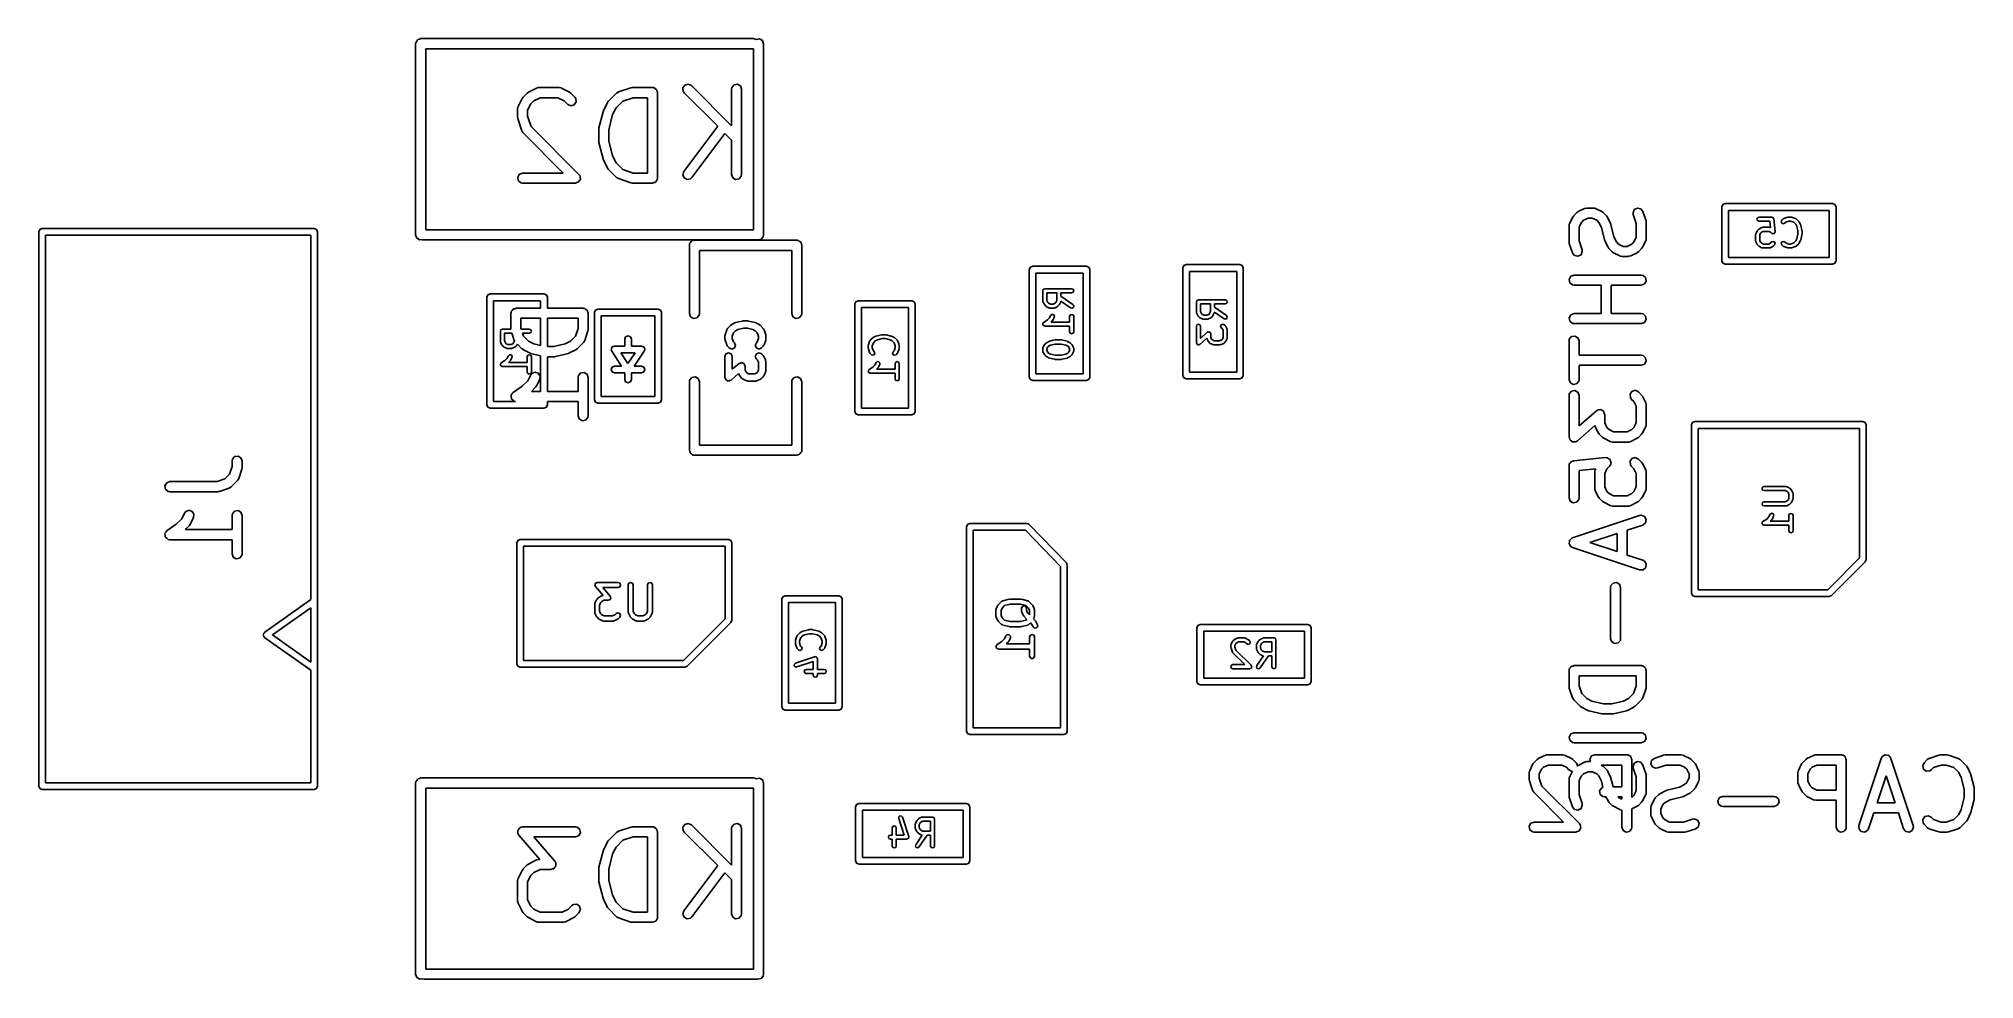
# Model space of a CAD drawing. Extents: x 0.01 to 1.15, y 0.02 to 0.57.
import ezdxf

# ---------------------------------------------------------------- set-up
doc = ezdxf.new("R2010")
doc.units = 0
doc.header["$MEASUREMENT"] = 0
doc.layers.add('BLACK', color=7, linetype='CONTINUOUS')

msp = doc.modelspace()

# ---------------------------------------------------------------- linework, layer by layer
at = {"layer": 'BLACK', "linetype": 'CONTINUOUS'}
for p, q in [((0.2327, 0.5683), (0.2328, 0.5684)), ((0.2328, 0.5682), (0.2327, 0.5683)), ((0.2327, 0.5678), (0.2328, 0.5682)), ((0.2327, 0.4558), (0.2327, 0.5678)), ((0.2328, 0.5684), (0.2329, 0.5688)), ((0.2329, 0.5688), (0.2334, 0.5694)), ((0.2334, 0.5694), (0.2337, 0.5701)), ((0.2337, 0.5701), (0.234, 0.5702)), ((0.234, 0.5702), (0.2342, 0.5704)), ((0.2342, 0.5704), (0.2349, 0.5705)), ((0.2349, 0.5705), (0.2356, 0.5708)), ((0.2356, 0.5708), (0.4306, 0.5708)), ((0.4306, 0.5708), (0.4317, 0.5706)), ((0.4317, 0.5706), (0.4321, 0.5702)), ((0.4321, 0.5702), (0.4322, 0.5704)), ((0.4322, 0.5704), (0.4342, 0.5707)), ((0.4342, 0.5707), (0.4359, 0.5697)), ((0.4359, 0.5697), (0.4366, 0.5678)), ((0.4366, 0.5678), (0.4366, 0.4558)), ((0.4306, 0.5649), (0.2386, 0.5649)), ((0.2386, 0.5649), (0.2386, 0.4588)), ((0.4307, 0.5649), (0.4306, 0.5649)), ((0.4307, 0.4588), (0.4307, 0.5649)), ((0.2927, 0.531), (0.2951, 0.5358)), ((0.2951, 0.5358), (0.2956, 0.5365)), ((0.2956, 0.5365), (0.2957, 0.5365)), ((0.2957, 0.5365), (0.298, 0.5389)), ((0.298, 0.5389), (0.2988, 0.5394)), ((0.2988, 0.5395), (0.3036, 0.5418)), ((0.2988, 0.5394), (0.2988, 0.5395)), ((0.3019, 0.5344), (0.3002, 0.5327)), ((0.3056, 0.5362), (0.3019, 0.5344)), ((0.3036, 0.5418), (0.3045, 0.5421)), ((0.3045, 0.5421), (0.3047, 0.5421)), ((0.3047, 0.5421), (0.3049, 0.5421)), ((0.3049, 0.5421), (0.3168, 0.5421)), ((0.3161, 0.5362), (0.3056, 0.5362)), ((0.3198, 0.5344), (0.3161, 0.5362)), ((0.3168, 0.5421), (0.3178, 0.542)), ((0.3178, 0.542), (0.3179, 0.5419)), ((0.3179, 0.5419), (0.3181, 0.5418)), ((0.3181, 0.5418), (0.3229, 0.5395)), ((0.3218, 0.5323), (0.3198, 0.5344)), ((0.3229, 0.5395), (0.3236, 0.5389)), ((0.3236, 0.5389), (0.3236, 0.5389)), ((0.3236, 0.5389), (0.326, 0.5365)), ((0.3268, 0.5337), (0.3256, 0.532)), ((0.326, 0.5365), (0.3266, 0.5357)), ((0.3266, 0.5357), (0.3268, 0.5337)), ((0.3427, 0.5286), (0.3451, 0.5334)), ((0.3451, 0.5334), (0.3456, 0.5341)), ((0.3456, 0.5341), (0.3457, 0.5341)), ((0.3457, 0.5341), (0.3504, 0.5389)), ((0.3541, 0.5342), (0.3502, 0.5303)), ((0.3504, 0.5389), (0.3513, 0.5395)), ((0.3513, 0.5395), (0.3514, 0.5395)), ((0.3514, 0.5395), (0.3516, 0.5396)), ((0.3516, 0.5396), (0.3587, 0.542)), ((0.3601, 0.5362), (0.3541, 0.5342)), ((0.3587, 0.542), (0.3596, 0.5421)), ((0.3596, 0.5421), (0.3596, 0.5421)), ((0.3596, 0.5421), (0.3715, 0.5421)), ((0.3686, 0.5362), (0.3601, 0.5362)), ((0.3686, 0.4921), (0.3686, 0.5362)), ((0.3715, 0.5421), (0.3719, 0.5421)), ((0.3719, 0.5421), (0.3721, 0.5421)), ((0.3721, 0.5421), (0.3722, 0.542)), ((0.3722, 0.542), (0.3726, 0.542)), ((0.3726, 0.542), (0.3731, 0.5415)), ((0.3731, 0.5415), (0.3738, 0.5411)), ((0.3738, 0.5411), (0.3739, 0.5408)), ((0.3739, 0.5408), (0.3741, 0.5407)), ((0.3741, 0.5407), (0.3742, 0.5399)), ((0.3742, 0.5399), (0.3745, 0.5392)), ((0.3745, 0.5392), (0.3745, 0.4892)), ((0.3893, 0.542), (0.3905, 0.5436)), ((0.3895, 0.5399), (0.3893, 0.542)), ((0.3901, 0.5391), (0.3895, 0.5399)), ((0.4097, 0.5195), (0.3901, 0.5391)), ((0.3905, 0.5436), (0.3924, 0.5441)), ((0.3924, 0.5441), (0.3943, 0.5433)), ((0.3943, 0.5433), (0.4178, 0.5197)), ((0.4178, 0.5412), (0.418, 0.5422)), ((0.4178, 0.5197), (0.4178, 0.5412)), ((0.418, 0.5422), (0.4193, 0.5437)), ((0.4193, 0.5437), (0.4213, 0.5441)), ((0.4213, 0.5441), (0.423, 0.5431)), ((0.423, 0.5431), (0.4237, 0.5412)), ((0.4237, 0.5412), (0.4237, 0.4912)), ((0.2924, 0.5297), (0.2926, 0.5307)), ((0.2924, 0.5249), (0.2924, 0.5297)), ((0.2924, 0.5248), (0.2924, 0.5249)), ((0.2926, 0.524), (0.2924, 0.5248)), ((0.2926, 0.5307), (0.2927, 0.5308)), ((0.2949, 0.5168), (0.2926, 0.524)), ((0.2927, 0.5308), (0.2927, 0.531)), ((0.3002, 0.5327), (0.2983, 0.529)), ((0.2983, 0.529), (0.2983, 0.5254)), ((0.2983, 0.5254), (0.3003, 0.5194)), ((0.3237, 0.5315), (0.3218, 0.5323)), ((0.3256, 0.532), (0.3237, 0.5315)), ((0.3401, 0.5185), (0.3425, 0.528)), ((0.3425, 0.528), (0.3427, 0.5285)), ((0.3427, 0.5285), (0.3427, 0.5286)), ((0.3481, 0.5263), (0.3459, 0.5174)), ((0.3502, 0.5303), (0.3481, 0.5263)), ((0.295, 0.5167), (0.2949, 0.5168)), ((0.2951, 0.5165), (0.295, 0.5167)), ((0.2957, 0.5157), (0.2951, 0.5165)), ((0.3192, 0.4921), (0.2957, 0.5157)), ((0.3003, 0.5194), (0.3284, 0.4913)), ((0.34, 0.5178), (0.3401, 0.5183)), ((0.34, 0.5106), (0.34, 0.5178)), ((0.3401, 0.5105), (0.34, 0.5106)), ((0.3401, 0.5183), (0.3401, 0.5185)), ((0.3401, 0.5099), (0.3401, 0.5105)), ((0.3459, 0.5174), (0.3459, 0.511)), ((0.3459, 0.511), (0.3481, 0.5021)), ((0.3898, 0.493), (0.4097, 0.5195)), ((0.4139, 0.5153), (0.3945, 0.4894)), ((0.4178, 0.5114), (0.4139, 0.5153)), ((0.4178, 0.4912), (0.4178, 0.5114)), ((0.3425, 0.5004), (0.3401, 0.5099)), ((0.3426, 0.5003), (0.3425, 0.5004)), ((0.3427, 0.4998), (0.3426, 0.5003)), ((0.3451, 0.495), (0.3427, 0.4998)), ((0.3481, 0.5021), (0.3502, 0.4981)), ((0.2925, 0.4897), (0.2935, 0.4915)), ((0.2928, 0.4877), (0.2925, 0.4897)), ((0.2944, 0.4864), (0.2928, 0.4877)), ((0.2935, 0.4915), (0.2954, 0.4921)), ((0.2954, 0.4921), (0.3192, 0.4921)), ((0.3284, 0.4913), (0.3288, 0.4908)), ((0.3292, 0.4884), (0.3287, 0.4877)), ((0.3288, 0.4908), (0.3289, 0.4907)), ((0.3289, 0.4907), (0.3289, 0.4906)), ((0.3289, 0.4906), (0.329, 0.4904)), ((0.329, 0.4904), (0.3291, 0.4896)), ((0.3291, 0.4896), (0.3292, 0.4887)), ((0.3292, 0.4887), (0.3292, 0.4886)), ((0.3292, 0.4886), (0.3292, 0.4884)), ((0.3457, 0.4942), (0.3451, 0.495)), ((0.3451, 0.495), (0.3451, 0.495)), ((0.3504, 0.4895), (0.3457, 0.4942)), ((0.3502, 0.4981), (0.3541, 0.4942)), ((0.3506, 0.4894), (0.3504, 0.4895)), ((0.3507, 0.4893), (0.3506, 0.4894)), ((0.3516, 0.4888), (0.3507, 0.4893)), ((0.3587, 0.4864), (0.3516, 0.4888)), ((0.3541, 0.4942), (0.3601, 0.4921)), ((0.3601, 0.4921), (0.3686, 0.4921)), ((0.3743, 0.4882), (0.3738, 0.4876)), ((0.3744, 0.4886), (0.3743, 0.4882)), ((0.3745, 0.4892), (0.3744, 0.4888)), ((0.3744, 0.4888), (0.3745, 0.4887)), ((0.3745, 0.4887), (0.3744, 0.4886)), ((0.3892, 0.491), (0.3898, 0.493)), ((0.39, 0.4892), (0.3892, 0.491)), ((0.3918, 0.4883), (0.39, 0.4892)), ((0.3938, 0.4887), (0.3918, 0.4883)), ((0.3945, 0.4894), (0.3938, 0.4887)), ((0.4185, 0.4893), (0.4178, 0.4912)), ((0.4202, 0.4883), (0.4185, 0.4893)), ((0.4222, 0.4886), (0.4202, 0.4883)), ((0.4235, 0.4902), (0.4222, 0.4886)), ((0.4237, 0.4912), (0.4235, 0.4902)), ((0.2954, 0.4862), (0.2944, 0.4864)), ((0.3263, 0.4862), (0.2954, 0.4862)), ((0.3271, 0.4865), (0.3263, 0.4862)), ((0.328, 0.4868), (0.3271, 0.4865)), ((0.3281, 0.4869), (0.328, 0.4868)), ((0.3282, 0.4869), (0.3281, 0.4869)), ((0.3287, 0.4877), (0.3282, 0.4869)), ((0.3588, 0.4864), (0.3587, 0.4864)), ((0.3596, 0.4862), (0.3588, 0.4864)), ((0.3715, 0.4862), (0.3596, 0.4862)), ((0.3723, 0.4865), (0.3715, 0.4862)), ((0.373, 0.4866), (0.3723, 0.4865)), ((0.3732, 0.4868), (0.373, 0.4866)), ((0.3734, 0.4869), (0.3732, 0.4868)), ((0.3738, 0.4876), (0.3734, 0.4869)), ((0.9089, 0.4625), (0.9107, 0.4663)), ((0.9107, 0.4663), (0.9113, 0.467)), ((0.9113, 0.467), (0.9132, 0.4689)), ((0.9113, 0.467), (0.9113, 0.467)), ((0.9132, 0.4689), (0.9139, 0.4694)), ((0.9139, 0.4695), (0.9177, 0.4713)), ((0.9139, 0.4694), (0.9139, 0.4695)), ((0.9197, 0.4657), (0.917, 0.4644)), ((0.9177, 0.4713), (0.9187, 0.4716)), ((0.9187, 0.4716), (0.9188, 0.4716)), ((0.9188, 0.4716), (0.919, 0.4716)), ((0.919, 0.4716), (0.9228, 0.4716)), ((0.9221, 0.4657), (0.9197, 0.4657)), ((0.9248, 0.4644), (0.9221, 0.4657)), ((0.9228, 0.4716), (0.9238, 0.4715)), ((0.9238, 0.4715), (0.9239, 0.4714)), ((0.9239, 0.4714), (0.9241, 0.4713)), ((0.9241, 0.4713), (0.9278, 0.4695)), ((0.9278, 0.4695), (0.9285, 0.4689)), ((0.9285, 0.4689), (0.9286, 0.4689)), ((0.9286, 0.4689), (0.9305, 0.467)), ((0.9305, 0.467), (0.931, 0.4663)), ((0.931, 0.4663), (0.931, 0.4663)), ((0.931, 0.4663), (0.9329, 0.4625)), ((0.9461, 0.4688), (0.9468, 0.4707)), ((0.9462, 0.4678), (0.9461, 0.4688)), ((0.9479, 0.4626), (0.9462, 0.4678)), ((0.9468, 0.4707), (0.9486, 0.4716)), ((0.9486, 0.4716), (0.9506, 0.4712)), ((0.9506, 0.4712), (0.9518, 0.4696)), ((0.9518, 0.4696), (0.9537, 0.464)), ((0.998, 0.4722), (0.9986, 0.4736)), ((0.998, 0.4407), (0.998, 0.4722)), ((0.9986, 0.4736), (1, 0.4742)), ((1, 0.4742), (1.063, 0.4742)), ((1.002, 0.4702), (1.002, 0.4427)), ((1.061, 0.4702), (1.002, 0.4702)), ((1.0187, 0.4651), (1.019, 0.4659)), ((1.019, 0.4642), (1.0187, 0.4651)), ((1.019, 0.4659), (1.0199, 0.4663)), ((1.0199, 0.4663), (1.0274, 0.4663)), ((1.0274, 0.4663), (1.0277, 0.4661)), ((1.0277, 0.4661), (1.0281, 0.466)), ((1.0281, 0.466), (1.0281, 0.4659)), ((1.0281, 0.4659), (1.0282, 0.4659)), ((1.0282, 0.4659), (1.0284, 0.4655)), ((1.0284, 0.4655), (1.0286, 0.4652)), ((1.0286, 0.4652), (1.0293, 0.4577)), ((1.0333, 0.4644), (1.034, 0.4652)), ((1.034, 0.4652), (1.0343, 0.4653)), ((1.0343, 0.4653), (1.0345, 0.4655)), ((1.0345, 0.4655), (1.0368, 0.4662)), ((1.0368, 0.4662), (1.0369, 0.4662)), ((1.0369, 0.4662), (1.0371, 0.4663)), ((1.0371, 0.4663), (1.0386, 0.4663)), ((1.0386, 0.4663), (1.0388, 0.4662)), ((1.0388, 0.4662), (1.039, 0.4662)), ((1.039, 0.4662), (1.0412, 0.4655)), ((1.0412, 0.4655), (1.0414, 0.4653)), ((1.0414, 0.4653), (1.0417, 0.4652)), ((1.0417, 0.4652), (1.0432, 0.4637)), ((1.061, 0.4427), (1.061, 0.4702)), ((1.063, 0.4742), (1.0644, 0.4736)), ((1.0644, 0.4736), (1.065, 0.4722)), ((1.065, 0.4722), (1.065, 0.4407)), ((0.0118, 0.4577), (0.0124, 0.4591)), ((0.0118, 0.1329), (0.0118, 0.4577)), ((0.0124, 0.4591), (0.0138, 0.4596)), ((0.0138, 0.4596), (0.1732, 0.4596)), ((0.0157, 0.4557), (0.0157, 0.1348)), ((0.1713, 0.4557), (0.0157, 0.4557)), ((0.1713, 0.2422), (0.1713, 0.4557)), ((0.1732, 0.4596), (0.1746, 0.4591)), ((0.1746, 0.4591), (0.1752, 0.4577)), ((0.1752, 0.4577), (0.1752, 0.1329)), ((0.2334, 0.4539), (0.2327, 0.4558)), ((0.2351, 0.4529), (0.2334, 0.4539)), ((0.2386, 0.4588), (0.4307, 0.4588)), ((0.4364, 0.4548), (0.4351, 0.4533)), ((0.4366, 0.4558), (0.4364, 0.4548)), ((0.9086, 0.4612), (0.9087, 0.4622)), ((0.9086, 0.4518), (0.9086, 0.4612)), ((0.9087, 0.4622), (0.9089, 0.4623)), ((0.9089, 0.4623), (0.9089, 0.4625)), ((0.9158, 0.4632), (0.9145, 0.4605)), ((0.9145, 0.4605), (0.9145, 0.4523)), ((0.917, 0.4644), (0.9158, 0.4632)), ((0.926, 0.4632), (0.9248, 0.4644)), ((0.9275, 0.4602), (0.926, 0.4632)), ((0.9293, 0.453), (0.9275, 0.4602)), ((0.9329, 0.4625), (0.933, 0.462)), ((0.933, 0.462), (0.9331, 0.4619)), ((0.9331, 0.4619), (0.9349, 0.4547)), ((0.9349, 0.4547), (0.9364, 0.4517)), ((0.9466, 0.4517), (0.9479, 0.4544)), ((0.9479, 0.4544), (0.9479, 0.4626)), ((0.9537, 0.464), (0.9538, 0.4631)), ((0.9538, 0.4537), (0.9537, 0.4527)), ((0.9538, 0.4631), (0.9538, 0.4631)), ((0.9538, 0.4631), (0.9538, 0.4537)), ((1.0179, 0.4561), (1.018, 0.4563)), ((1.0179, 0.4523), (1.0179, 0.4561)), ((1.018, 0.4563), (1.0181, 0.4566)), ((1.0181, 0.4566), (1.0188, 0.4581)), ((1.0188, 0.4581), (1.019, 0.4582)), ((1.0199, 0.4639), (1.019, 0.4642)), ((1.019, 0.4584), (1.0198, 0.4592)), ((1.019, 0.4582), (1.019, 0.4584)), ((1.0198, 0.4592), (1.02, 0.4592)), ((1.0263, 0.4639), (1.0199, 0.4639)), ((1.02, 0.4592), (1.0201, 0.4594)), ((1.0201, 0.4594), (1.0216, 0.4601)), ((1.0208, 0.4569), (1.0203, 0.4558)), ((1.0203, 0.4558), (1.0203, 0.4526)), ((1.0213, 0.4574), (1.0208, 0.4569)), ((1.0224, 0.4579), (1.0213, 0.4574)), ((1.0216, 0.4601), (1.0219, 0.4602)), ((1.0219, 0.4602), (1.0221, 0.4603)), ((1.0221, 0.4603), (1.0259, 0.4603)), ((1.0256, 0.4579), (1.0224, 0.4579)), ((1.0267, 0.4574), (1.0256, 0.4579)), ((1.0259, 0.4603), (1.0261, 0.4602)), ((1.0261, 0.4602), (1.0264, 0.4601)), ((1.0267, 0.46), (1.0263, 0.4639)), ((1.0264, 0.4601), (1.0267, 0.46)), ((1.0273, 0.4567), (1.0267, 0.4574)), ((1.0274, 0.4567), (1.0273, 0.4567)), ((1.0273, 0.4567), (1.0273, 0.4567)), ((1.0277, 0.4566), (1.0274, 0.4567)), ((1.0281, 0.4564), (1.0277, 0.4566)), ((1.0282, 0.4564), (1.0281, 0.4564)), ((1.0286, 0.4566), (1.0282, 0.4564)), ((1.0282, 0.4564), (1.0282, 0.4564)), ((1.029, 0.4567), (1.0286, 0.4566)), ((1.0292, 0.4572), (1.029, 0.4568)), ((1.029, 0.4568), (1.029, 0.4568)), ((1.029, 0.4568), (1.029, 0.4567)), ((1.0293, 0.4576), (1.0292, 0.4572)), ((1.0293, 0.4577), (1.0293, 0.4576)), ((1.0293, 0.4576), (1.0293, 0.4576)), ((1.0329, 0.4636), (1.0333, 0.4644)), ((1.0333, 0.4627), (1.0329, 0.4636)), ((1.0341, 0.4624), (1.0333, 0.4627)), ((1.035, 0.4627), (1.0341, 0.4624)), ((1.0355, 0.4633), (1.035, 0.4627)), ((1.0373, 0.4639), (1.0355, 0.4633)), ((1.0384, 0.4639), (1.0373, 0.4639)), ((1.0402, 0.4633), (1.0384, 0.4639)), ((1.0414, 0.4621), (1.0402, 0.4633)), ((1.042, 0.4609), (1.0414, 0.4621)), ((1.0427, 0.4582), (1.042, 0.4609)), ((1.042, 0.4535), (1.0427, 0.4562)), ((1.0427, 0.4562), (1.0427, 0.4582)), ((1.0432, 0.4637), (1.0433, 0.4635)), ((1.0433, 0.4635), (1.0434, 0.4634)), ((1.0434, 0.4634), (1.0442, 0.4619)), ((1.0442, 0.4619), (1.0442, 0.4617)), ((1.0442, 0.4617), (1.0443, 0.4616)), ((1.0443, 0.4616), (1.045, 0.4586)), ((1.045, 0.4558), (1.0443, 0.4528)), ((1.045, 0.4586), (1.045, 0.4585)), ((1.045, 0.4585), (1.0451, 0.4583)), ((1.0451, 0.4561), (1.045, 0.4559)), ((1.045, 0.4559), (1.045, 0.4558)), ((1.0451, 0.4583), (1.0451, 0.4561)), ((0.2365, 0.4531), (0.2351, 0.4529)), ((0.2366, 0.453), (0.2365, 0.4531)), ((0.2376, 0.4529), (0.2366, 0.453)), ((0.4326, 0.4529), (0.2376, 0.4529)), ((0.3931, 0.4503), (0.3932, 0.4504)), ((0.3931, 0.4501), (0.3931, 0.4503)), ((0.3931, 0.4498), (0.3931, 0.4501)), ((0.3931, 0.4098), (0.3931, 0.4498)), ((0.3932, 0.4508), (0.3937, 0.4514)), ((0.3932, 0.4504), (0.3932, 0.4508)), ((0.3937, 0.4514), (0.3941, 0.452)), ((0.3941, 0.452), (0.3944, 0.4521)), ((0.3944, 0.4521), (0.3945, 0.4523)), ((0.3945, 0.4523), (0.3953, 0.4525)), ((0.3953, 0.4525), (0.396, 0.4527)), ((0.396, 0.4527), (0.456, 0.4527)), ((0.4531, 0.4468), (0.399, 0.4468)), ((0.399, 0.4468), (0.399, 0.4098)), ((0.433, 0.453), (0.4326, 0.4529)), ((0.4331, 0.4529), (0.433, 0.453)), ((0.4351, 0.4533), (0.4331, 0.4529)), ((0.4531, 0.4098), (0.4531, 0.4468)), ((0.456, 0.4527), (0.4564, 0.4526)), ((0.4564, 0.4526), (0.4565, 0.4527)), ((0.4565, 0.4527), (0.4567, 0.4526)), ((0.4567, 0.4526), (0.457, 0.4525)), ((0.457, 0.4525), (0.4576, 0.452)), ((0.4576, 0.452), (0.4583, 0.4517)), ((0.4583, 0.4517), (0.4584, 0.4514)), ((0.4584, 0.4514), (0.4586, 0.4512)), ((0.4586, 0.4512), (0.4587, 0.4505)), ((0.4587, 0.4505), (0.459, 0.4498)), ((0.459, 0.4498), (0.459, 0.4098)), ((0.9087, 0.4509), (0.9086, 0.4518)), ((0.9086, 0.4518), (0.9086, 0.4518)), ((0.9106, 0.4453), (0.9087, 0.4509)), ((0.9118, 0.4437), (0.9106, 0.4453)), ((0.9138, 0.4433), (0.9118, 0.4437)), ((0.9156, 0.4442), (0.9138, 0.4433)), ((0.9145, 0.4523), (0.9162, 0.4471)), ((0.9163, 0.4461), (0.9156, 0.4442)), ((0.9162, 0.4471), (0.9163, 0.4461)), ((0.9293, 0.4529), (0.9293, 0.453)), ((0.9295, 0.4524), (0.9293, 0.4529)), ((0.9314, 0.4486), (0.9295, 0.4524)), ((0.9319, 0.4479), (0.9314, 0.4486)), ((0.9314, 0.4486), (0.9314, 0.4486)), ((0.9338, 0.446), (0.9319, 0.4479)), ((0.9339, 0.446), (0.9338, 0.446)), ((0.9346, 0.4454), (0.9339, 0.446)), ((0.9383, 0.4436), (0.9346, 0.4454)), ((0.9364, 0.4517), (0.9376, 0.4505)), ((0.9376, 0.4505), (0.9403, 0.4491)), ((0.9385, 0.4435), (0.9383, 0.4436)), ((0.9386, 0.4434), (0.9385, 0.4435)), ((0.9396, 0.4432), (0.9386, 0.4434)), ((0.9434, 0.4432), (0.9396, 0.4432)), ((0.9403, 0.4491), (0.9427, 0.4491)), ((0.9427, 0.4491), (0.9454, 0.4505)), ((0.9435, 0.4433), (0.9434, 0.4432)), ((0.9437, 0.4433), (0.9435, 0.4433)), ((0.9447, 0.4436), (0.9437, 0.4433)), ((0.9485, 0.4454), (0.9447, 0.4436)), ((0.9454, 0.4505), (0.9466, 0.4517)), ((0.9492, 0.446), (0.9485, 0.4455)), ((0.9485, 0.4455), (0.9485, 0.4454)), ((0.9511, 0.4479), (0.9492, 0.446)), ((0.9516, 0.4486), (0.9511, 0.4479)), ((0.9511, 0.4479), (0.9511, 0.4479)), ((0.9535, 0.4524), (0.9516, 0.4486)), ((0.9537, 0.4527), (0.9535, 0.4525)), ((0.9535, 0.4525), (0.9535, 0.4524)), ((1.002, 0.4427), (1.061, 0.4427)), ((1.018, 0.4521), (1.0179, 0.4523)), ((1.0181, 0.4518), (1.018, 0.4521)), ((1.0188, 0.4503), (1.0181, 0.4518)), ((1.019, 0.4502), (1.0188, 0.4503)), ((1.019, 0.45), (1.019, 0.4502)), ((1.0198, 0.4492), (1.019, 0.45)), ((1.02, 0.4492), (1.0198, 0.4492)), ((1.0201, 0.449), (1.02, 0.4492)), ((1.0216, 0.4483), (1.0201, 0.449)), ((1.0203, 0.4526), (1.0208, 0.4515)), ((1.0208, 0.4515), (1.0213, 0.4511)), ((1.0213, 0.4511), (1.0224, 0.4505)), ((1.0219, 0.4483), (1.0216, 0.4483)), ((1.0221, 0.4482), (1.0219, 0.4483)), ((1.0259, 0.4482), (1.0221, 0.4482)), ((1.0224, 0.4505), (1.0256, 0.4505)), ((1.0256, 0.4505), (1.0267, 0.4511)), ((1.0261, 0.4483), (1.0259, 0.4482)), ((1.0264, 0.4483), (1.0261, 0.4483)), ((1.0279, 0.449), (1.0264, 0.4483)), ((1.0267, 0.4511), (1.0273, 0.4517)), ((1.0273, 0.4517), (1.0281, 0.452)), ((1.028, 0.4492), (1.0279, 0.449)), ((1.0282, 0.4492), (1.028, 0.4492)), ((1.0281, 0.452), (1.029, 0.4517)), ((1.029, 0.45), (1.0282, 0.4492)), ((1.029, 0.4517), (1.0293, 0.4508)), ((1.0293, 0.4508), (1.029, 0.45)), ((1.0329, 0.4508), (1.0333, 0.4517)), ((1.0333, 0.45), (1.0329, 0.4508)), ((1.0333, 0.4517), (1.0341, 0.452)), ((1.034, 0.4492), (1.0333, 0.45)), ((1.0343, 0.4491), (1.034, 0.4492)), ((1.0341, 0.452), (1.035, 0.4517)), ((1.0345, 0.449), (1.0343, 0.4491)), ((1.0368, 0.4482), (1.0345, 0.449)), ((1.035, 0.4517), (1.0355, 0.4511)), ((1.0355, 0.4511), (1.0373, 0.4505)), ((1.0369, 0.4482), (1.0368, 0.4482)), ((1.0371, 0.4482), (1.0369, 0.4482)), ((1.0386, 0.4482), (1.0371, 0.4482)), ((1.0373, 0.4505), (1.0384, 0.4505)), ((1.0384, 0.4505), (1.0402, 0.4511)), ((1.0388, 0.4482), (1.0386, 0.4482)), ((1.039, 0.4482), (1.0388, 0.4482)), ((1.0412, 0.449), (1.039, 0.4482)), ((1.0402, 0.4511), (1.0414, 0.4523)), ((1.0414, 0.4491), (1.0412, 0.449)), ((1.0414, 0.4523), (1.042, 0.4535)), ((1.0417, 0.4492), (1.0414, 0.4491)), ((1.0432, 0.4507), (1.0417, 0.4492)), ((1.0433, 0.4509), (1.0432, 0.4507)), ((1.0434, 0.4511), (1.0433, 0.4509)), ((1.0442, 0.4526), (1.0434, 0.4511)), ((1.0443, 0.4528), (1.0442, 0.4527)), ((1.0442, 0.4527), (1.0442, 0.4526)), ((0.5923, 0.4355), (0.5929, 0.4369)), ((0.5923, 0.3725), (0.5923, 0.4355)), ((0.5929, 0.4369), (0.5943, 0.4375)), ((0.5943, 0.4375), (0.6257, 0.4375)), ((0.5962, 0.4335), (0.5962, 0.3745)), ((0.6238, 0.4335), (0.5962, 0.4335)), ((0.6238, 0.3745), (0.6238, 0.4335)), ((0.6257, 0.4375), (0.6271, 0.4369)), ((0.6271, 0.4369), (0.6277, 0.4355)), ((0.6277, 0.4355), (0.6277, 0.3725)), ((0.6823, 0.4365), (0.6829, 0.4379)), ((0.6823, 0.3735), (0.6823, 0.4365)), ((0.6829, 0.4379), (0.6843, 0.4385)), ((0.6843, 0.4385), (0.7157, 0.4385)), ((0.6862, 0.4345), (0.6862, 0.3755)), ((0.7138, 0.4345), (0.6862, 0.4345)), ((0.7138, 0.3755), (0.7138, 0.4345)), ((0.7157, 0.4385), (0.7171, 0.4379)), ((0.7171, 0.4379), (0.7177, 0.4365)), ((0.7177, 0.4365), (0.7177, 0.3735)), ((0.9086, 0.4298), (0.9096, 0.4316)), ((0.9096, 0.4316), (0.9115, 0.4323)), ((0.9115, 0.4323), (0.9509, 0.4323)), ((0.9509, 0.4323), (0.9519, 0.4321)), ((0.9519, 0.4321), (0.9534, 0.4308)), ((0.9986, 0.4393), (0.998, 0.4407)), ((1, 0.4387), (0.9986, 0.4393)), ((1.063, 0.4387), (1, 0.4387)), ((1.0644, 0.4393), (1.063, 0.4387)), ((1.065, 0.4407), (1.0644, 0.4393)), ((0.2744, 0.4193), (0.275, 0.4207)), ((0.275, 0.4207), (0.2764, 0.4213)), ((0.2764, 0.4213), (0.3079, 0.4213)), ((0.3079, 0.4213), (0.3093, 0.4207)), ((0.3093, 0.4207), (0.3099, 0.4193)), ((0.6002, 0.4231), (0.6005, 0.424)), ((0.6002, 0.4171), (0.6002, 0.4231)), ((0.6005, 0.424), (0.6014, 0.4243)), ((0.6014, 0.4243), (0.6171, 0.4243)), ((0.6026, 0.4219), (0.6026, 0.4174)), ((0.6084, 0.4219), (0.6026, 0.4219)), ((0.6084, 0.4174), (0.6084, 0.4219)), ((0.6171, 0.4219), (0.6108, 0.4219)), ((0.6108, 0.4219), (0.6108, 0.42)), ((0.6108, 0.42), (0.6178, 0.4151)), ((0.6171, 0.4243), (0.618, 0.424)), ((0.618, 0.4223), (0.6171, 0.4219)), ((0.618, 0.424), (0.6183, 0.4231)), ((0.6183, 0.4231), (0.618, 0.4223)), ((0.909, 0.4278), (0.9086, 0.4298)), ((0.9105, 0.4265), (0.909, 0.4278)), ((0.9115, 0.4264), (0.9105, 0.4265)), ((0.9273, 0.4264), (0.9115, 0.4264)), ((0.9273, 0.4098), (0.9273, 0.4264)), ((0.9509, 0.4264), (0.9332, 0.4264)), ((0.9332, 0.4264), (0.9332, 0.4098)), ((0.9528, 0.4271), (0.9509, 0.4264)), ((0.9538, 0.4288), (0.9528, 0.4271)), ((0.9534, 0.4308), (0.9538, 0.4288)), ((0.2744, 0.3563), (0.2744, 0.4193)), ((0.2784, 0.4173), (0.2784, 0.3583)), ((0.3059, 0.4173), (0.2784, 0.4173)), ((0.2885, 0.4099), (0.2886, 0.4103)), ((0.2885, 0.4006), (0.2885, 0.4099)), ((0.2886, 0.4106), (0.2887, 0.4109)), ((0.2886, 0.4104), (0.2886, 0.4106)), ((0.2886, 0.4103), (0.2886, 0.4104)), ((0.2887, 0.4109), (0.2892, 0.4115)), ((0.2892, 0.4115), (0.2896, 0.4122)), ((0.2896, 0.4122), (0.2898, 0.4123)), ((0.2898, 0.4123), (0.29, 0.4125)), ((0.29, 0.4125), (0.2908, 0.4126)), ((0.2908, 0.4126), (0.2915, 0.4129)), ((0.2915, 0.4129), (0.3059, 0.4129)), ((0.3059, 0.4129), (0.3059, 0.4173)), ((0.3099, 0.4193), (0.3099, 0.4129)), ((0.3099, 0.4129), (0.3308, 0.4129)), ((0.3308, 0.4129), (0.3312, 0.4128)), ((0.3312, 0.4128), (0.3314, 0.4128)), ((0.3314, 0.4128), (0.3315, 0.4128)), ((0.3315, 0.4128), (0.3319, 0.4127)), ((0.3319, 0.4127), (0.3324, 0.4122)), ((0.3324, 0.4122), (0.3331, 0.4118)), ((0.3331, 0.4118), (0.3332, 0.4116)), ((0.3332, 0.4116), (0.3334, 0.4114)), ((0.3334, 0.4114), (0.3335, 0.4106)), ((0.3335, 0.4106), (0.3338, 0.4099)), ((0.3338, 0.4099), (0.3338, 0.4006)), ((0.3374, 0.4104), (0.338, 0.4118)), ((0.3374, 0.3593), (0.3374, 0.4104)), ((0.338, 0.4118), (0.3394, 0.4124)), ((0.3394, 0.4124), (0.3748, 0.4124)), ((0.3414, 0.4085), (0.3414, 0.3612)), ((0.3729, 0.4085), (0.3414, 0.4085)), ((0.3729, 0.3612), (0.3729, 0.4085)), ((0.3748, 0.4124), (0.3762, 0.4118)), ((0.3762, 0.4118), (0.3768, 0.4104)), ((0.3768, 0.4104), (0.3768, 0.3593)), ((0.3938, 0.4079), (0.3931, 0.4098)), ((0.3988, 0.4088), (0.3975, 0.4072)), ((0.399, 0.4098), (0.3988, 0.4088)), ((0.4538, 0.4079), (0.4531, 0.4098)), ((0.4588, 0.4088), (0.4575, 0.4072)), ((0.459, 0.4098), (0.4588, 0.4088)), ((0.49, 0.4154), (0.4906, 0.4167)), ((0.49, 0.3524), (0.49, 0.4154)), ((0.4906, 0.4167), (0.492, 0.4173)), ((0.492, 0.4173), (0.5235, 0.4173)), ((0.4939, 0.4134), (0.4939, 0.3543)), ((0.5215, 0.4134), (0.4939, 0.4134)), ((0.5215, 0.3543), (0.5215, 0.4134)), ((0.5235, 0.4173), (0.5249, 0.4167)), ((0.5249, 0.4167), (0.5254, 0.4154)), ((0.5254, 0.4154), (0.5254, 0.3524)), ((0.6003, 0.4169), (0.6002, 0.4171)), ((0.6003, 0.4166), (0.6003, 0.4169)), ((0.6011, 0.4151), (0.6003, 0.4166)), ((0.6012, 0.415), (0.6011, 0.4151)), ((0.6013, 0.4148), (0.6012, 0.415)), ((0.602, 0.414), (0.6013, 0.4148)), ((0.6022, 0.414), (0.602, 0.414)), ((0.6023, 0.4138), (0.6022, 0.414)), ((0.6038, 0.4131), (0.6023, 0.4138)), ((0.6026, 0.4174), (0.6031, 0.4163)), ((0.6031, 0.4163), (0.6036, 0.4158)), ((0.6036, 0.4158), (0.6047, 0.4153)), ((0.6041, 0.413), (0.6038, 0.4131)), ((0.6044, 0.4129), (0.6041, 0.413)), ((0.6042, 0.4073), (0.6048, 0.4086)), ((0.6066, 0.4129), (0.6044, 0.4129)), ((0.6047, 0.4153), (0.6063, 0.4153)), ((0.6048, 0.4086), (0.6055, 0.4092)), ((0.6055, 0.4092), (0.6064, 0.4092)), ((0.6063, 0.4153), (0.6074, 0.4158)), ((0.6064, 0.4092), (0.607, 0.4085)), ((0.6069, 0.413), (0.6066, 0.4129)), ((0.6072, 0.4131), (0.6069, 0.413)), ((0.607, 0.4085), (0.6069, 0.4076)), ((0.6087, 0.4138), (0.6072, 0.4131)), ((0.6074, 0.4158), (0.6079, 0.4163)), ((0.6079, 0.4163), (0.6084, 0.4174)), ((0.6088, 0.414), (0.6087, 0.4138)), ((0.609, 0.414), (0.6088, 0.414)), ((0.6097, 0.4148), (0.609, 0.414)), ((0.6098, 0.415), (0.6097, 0.4148)), ((0.6099, 0.4151), (0.6098, 0.415)), ((0.6107, 0.4166), (0.6099, 0.4151)), ((0.6108, 0.4171), (0.6107, 0.4169)), ((0.6107, 0.4169), (0.6107, 0.4166)), ((0.6164, 0.4132), (0.6108, 0.4171)), ((0.6159, 0.4081), (0.6163, 0.409)), ((0.6163, 0.409), (0.6171, 0.4093)), ((0.6173, 0.413), (0.6164, 0.4132)), ((0.6171, 0.4093), (0.618, 0.409)), ((0.6181, 0.4134), (0.6173, 0.413)), ((0.6178, 0.4151), (0.6183, 0.4143)), ((0.618, 0.409), (0.6183, 0.4081)), ((0.6183, 0.4143), (0.6181, 0.4134)), ((0.6902, 0.4166), (0.6905, 0.4175)), ((0.6902, 0.4106), (0.6902, 0.4166)), ((0.6903, 0.4104), (0.6902, 0.4106)), ((0.6903, 0.4101), (0.6903, 0.4104)), ((0.6911, 0.4086), (0.6903, 0.4101)), ((0.6905, 0.4175), (0.6914, 0.4178)), ((0.6912, 0.4085), (0.6911, 0.4086)), ((0.6913, 0.4083), (0.6912, 0.4085)), ((0.6914, 0.4178), (0.7071, 0.4178)), ((0.6926, 0.4154), (0.6926, 0.4109)), ((0.6984, 0.4154), (0.6926, 0.4154)), ((0.6926, 0.4109), (0.6931, 0.4098)), ((0.6931, 0.4098), (0.6936, 0.4093)), ((0.6936, 0.4093), (0.6947, 0.4088)), ((0.6947, 0.4088), (0.6963, 0.4088)), ((0.6963, 0.4088), (0.6974, 0.4093)), ((0.6974, 0.4093), (0.6979, 0.4098)), ((0.6979, 0.4098), (0.6984, 0.4109)), ((0.6984, 0.4109), (0.6984, 0.4154)), ((0.6998, 0.4085), (0.6997, 0.4083)), ((0.6999, 0.4086), (0.6998, 0.4085)), ((0.7007, 0.4101), (0.6999, 0.4086)), ((0.7008, 0.4106), (0.7007, 0.4104)), ((0.7007, 0.4104), (0.7007, 0.4101)), ((0.7071, 0.4154), (0.7008, 0.4154)), ((0.7008, 0.4154), (0.7008, 0.4135)), ((0.7008, 0.4135), (0.7078, 0.4086)), ((0.7064, 0.4067), (0.7008, 0.4106)), ((0.7071, 0.4178), (0.708, 0.4175)), ((0.708, 0.4158), (0.7071, 0.4154)), ((0.7078, 0.4086), (0.7083, 0.4078)), ((0.708, 0.4175), (0.7083, 0.4166)), ((0.7083, 0.4166), (0.708, 0.4158)), ((0.9086, 0.4073), (0.9096, 0.4091)), ((0.9096, 0.4091), (0.9115, 0.4098)), ((0.9115, 0.4098), (0.9273, 0.4098)), ((0.9332, 0.4098), (0.9509, 0.4098)), ((0.9509, 0.4098), (0.9519, 0.4096)), ((0.9519, 0.4096), (0.9534, 0.4083)), ((0.2824, 0.3994), (0.2827, 0.4003)), ((0.2824, 0.3934), (0.2824, 0.3994)), ((0.2827, 0.4003), (0.2835, 0.4006)), ((0.2835, 0.4006), (0.2885, 0.4006)), ((0.2847, 0.3982), (0.2847, 0.3937)), ((0.2891, 0.3982), (0.2847, 0.3982)), ((0.2905, 0.394), (0.2891, 0.3982)), ((0.2944, 0.407), (0.2944, 0.401)), ((0.3059, 0.407), (0.2944, 0.407)), ((0.2944, 0.401), (0.2946, 0.4006)), ((0.2946, 0.4006), (0.2993, 0.4006)), ((0.2993, 0.3982), (0.2954, 0.3982)), ((0.2954, 0.3982), (0.2959, 0.3965)), ((0.2993, 0.4006), (0.3001, 0.4003)), ((0.3001, 0.3986), (0.2993, 0.3982)), ((0.3001, 0.4003), (0.3005, 0.3994)), ((0.3005, 0.3994), (0.3001, 0.3986)), ((0.3059, 0.3911), (0.3059, 0.407)), ((0.3099, 0.407), (0.3099, 0.3904)), ((0.3279, 0.407), (0.3099, 0.407)), ((0.3264, 0.3965), (0.3279, 0.401)), ((0.3279, 0.401), (0.3279, 0.407)), ((0.3336, 0.3996), (0.3318, 0.394)), ((0.3338, 0.4006), (0.3336, 0.3997)), ((0.3336, 0.3997), (0.3336, 0.3996)), ((0.3955, 0.4069), (0.3938, 0.4079)), ((0.3975, 0.4072), (0.3955, 0.4069)), ((0.4139, 0.3968), (0.414, 0.3971)), ((0.414, 0.3974), (0.415, 0.4003)), ((0.414, 0.3971), (0.414, 0.3974)), ((0.415, 0.4003), (0.4153, 0.4006)), ((0.4153, 0.4006), (0.4155, 0.4011)), ((0.4155, 0.4011), (0.4174, 0.403)), ((0.4174, 0.403), (0.4177, 0.4031)), ((0.4177, 0.4031), (0.4179, 0.4034)), ((0.4179, 0.4034), (0.4198, 0.4043)), ((0.4189, 0.3984), (0.4182, 0.3964)), ((0.4202, 0.3997), (0.4189, 0.3984)), ((0.4198, 0.4043), (0.42, 0.4043)), ((0.42, 0.4043), (0.4202, 0.4045)), ((0.4202, 0.4045), (0.424, 0.4054)), ((0.4215, 0.4004), (0.4202, 0.3997)), ((0.4248, 0.4012), (0.4215, 0.4004)), ((0.424, 0.4054), (0.4243, 0.4054)), ((0.4243, 0.4054), (0.4245, 0.4055)), ((0.4245, 0.4055), (0.4273, 0.4055)), ((0.4271, 0.4012), (0.4248, 0.4012)), ((0.4303, 0.4004), (0.4271, 0.4012)), ((0.4273, 0.4055), (0.4276, 0.4054)), ((0.4276, 0.4054), (0.4278, 0.4054)), ((0.4278, 0.4054), (0.4316, 0.4045)), ((0.4317, 0.3997), (0.4303, 0.4004)), ((0.4316, 0.4045), (0.4318, 0.4043)), ((0.4329, 0.3984), (0.4317, 0.3997)), ((0.4318, 0.4043), (0.432, 0.4043)), ((0.432, 0.4043), (0.4339, 0.4034)), ((0.4336, 0.3964), (0.4329, 0.3984)), ((0.4339, 0.4034), (0.4341, 0.4031)), ((0.4341, 0.4031), (0.4345, 0.403)), ((0.4345, 0.403), (0.4363, 0.4011)), ((0.4363, 0.4011), (0.4365, 0.4006)), ((0.4365, 0.4006), (0.4369, 0.4003)), ((0.4369, 0.4003), (0.4378, 0.3974)), ((0.4378, 0.3974), (0.4378, 0.3971)), ((0.4378, 0.3971), (0.4379, 0.3968)), ((0.4555, 0.4069), (0.4538, 0.4079)), ((0.4575, 0.4072), (0.4555, 0.4069)), ((0.5026, 0.3966), (0.5056, 0.3974)), ((0.5056, 0.3974), (0.5057, 0.3974)), ((0.5057, 0.3974), (0.5058, 0.3974)), ((0.5058, 0.3974), (0.5081, 0.3974)), ((0.5081, 0.3974), (0.5082, 0.3974)), ((0.5082, 0.3974), (0.5084, 0.3974)), ((0.5084, 0.3974), (0.5114, 0.3966)), ((0.6002, 0.4039), (0.6004, 0.4041)), ((0.6002, 0.4037), (0.6002, 0.4039)), ((0.6002, 0.4036), (0.6002, 0.4037)), ((0.6003, 0.4033), (0.6002, 0.4036)), ((0.6004, 0.403), (0.6003, 0.4033)), ((0.6004, 0.4041), (0.6005, 0.4045)), ((0.6005, 0.4029), (0.6004, 0.403)), ((0.6005, 0.4045), (0.6007, 0.4045)), ((0.6005, 0.4028), (0.6005, 0.4029)), ((0.6009, 0.4027), (0.6005, 0.4028)), ((0.6007, 0.4046), (0.6029, 0.406)), ((0.6007, 0.4045), (0.6007, 0.4046)), ((0.6011, 0.4025), (0.6009, 0.4027)), ((0.6013, 0.4025), (0.6011, 0.4025)), ((0.6014, 0.4024), (0.6013, 0.4025)), ((0.6159, 0.4024), (0.6014, 0.4024)), ((0.6029, 0.406), (0.6042, 0.4073)), ((0.606, 0.4058), (0.605, 0.4048)), ((0.605, 0.4048), (0.6159, 0.4048)), ((0.6062, 0.4061), (0.606, 0.406)), ((0.606, 0.406), (0.606, 0.4058)), ((0.6069, 0.4076), (0.6062, 0.4061)), ((0.6159, 0.4048), (0.6159, 0.4081)), ((0.6159, 0.3991), (0.6159, 0.4024)), ((0.6163, 0.3983), (0.6159, 0.3991)), ((0.6171, 0.3979), (0.6163, 0.3983)), ((0.618, 0.3983), (0.6171, 0.3979)), ((0.6183, 0.3991), (0.618, 0.3983)), ((0.6183, 0.4081), (0.6183, 0.3991)), ((0.6902, 0.4024), (0.6905, 0.4032)), ((0.6902, 0.3926), (0.6902, 0.4024)), ((0.6905, 0.4032), (0.6914, 0.4036)), ((0.692, 0.4075), (0.6913, 0.4083)), ((0.6914, 0.4036), (0.6922, 0.4032)), ((0.6922, 0.4075), (0.692, 0.4075)), ((0.6923, 0.4073), (0.6922, 0.4075)), ((0.6922, 0.4032), (0.6926, 0.4024)), ((0.6938, 0.4066), (0.6923, 0.4073)), ((0.6926, 0.4024), (0.6926, 0.3952)), ((0.6926, 0.3952), (0.6966, 0.3988)), ((0.6941, 0.4065), (0.6938, 0.4066)), ((0.6944, 0.4064), (0.6941, 0.4065)), ((0.6966, 0.4064), (0.6944, 0.4064)), ((0.6969, 0.4065), (0.6966, 0.4064)), ((0.6966, 0.3988), (0.697, 0.3989)), ((0.6972, 0.4066), (0.6969, 0.4065)), ((0.697, 0.3989), (0.6974, 0.3991)), ((0.6987, 0.4073), (0.6972, 0.4066)), ((0.6974, 0.3991), (0.6974, 0.399)), ((0.6974, 0.399), (0.6975, 0.3991)), ((0.6975, 0.3991), (0.6978, 0.3989)), ((0.6978, 0.3989), (0.6982, 0.3987)), ((0.6982, 0.3987), (0.6982, 0.3987)), ((0.6982, 0.3987), (0.6983, 0.3987)), ((0.6983, 0.3987), (0.6984, 0.3983)), ((0.6984, 0.3983), (0.6986, 0.3979)), ((0.6986, 0.3979), (0.6986, 0.3959)), ((0.6988, 0.4075), (0.6987, 0.4073)), ((0.699, 0.4075), (0.6988, 0.4075)), ((0.6997, 0.4083), (0.699, 0.4075)), ((0.7044, 0.4024), (0.7048, 0.4032)), ((0.7048, 0.4015), (0.7044, 0.4024)), ((0.7048, 0.4032), (0.7056, 0.4036)), ((0.7054, 0.4009), (0.7048, 0.4015)), ((0.7059, 0.3998), (0.7054, 0.4009)), ((0.7056, 0.4036), (0.7065, 0.4032)), ((0.7059, 0.3959), (0.7059, 0.3998)), ((0.7073, 0.4065), (0.7064, 0.4067)), ((0.7065, 0.4032), (0.7072, 0.4025)), ((0.7072, 0.4025), (0.7073, 0.4023)), ((0.7081, 0.4069), (0.7073, 0.4065)), ((0.7073, 0.4023), (0.7074, 0.4022)), ((0.7074, 0.4022), (0.7082, 0.4007)), ((0.7083, 0.4078), (0.7081, 0.4069)), ((0.7082, 0.4007), (0.7082, 0.4004)), ((0.7082, 0.4004), (0.7083, 0.4001)), ((0.7083, 0.4001), (0.7083, 0.3956)), ((0.909, 0.4053), (0.9086, 0.4073)), ((0.9105, 0.404), (0.909, 0.4053)), ((0.9115, 0.4039), (0.9105, 0.404)), ((0.9509, 0.4039), (0.9115, 0.4039)), ((0.9528, 0.4046), (0.9509, 0.4039)), ((0.9538, 0.4063), (0.9528, 0.4046)), ((0.9534, 0.4083), (0.9538, 0.4063)), ((0.2825, 0.3932), (0.2824, 0.3934)), ((0.2825, 0.3929), (0.2825, 0.3932)), ((0.2832, 0.3914), (0.2825, 0.3929)), ((0.2834, 0.3913), (0.2832, 0.3914)), ((0.2835, 0.3911), (0.2834, 0.3913)), ((0.2842, 0.3903), (0.2835, 0.3911)), ((0.2844, 0.3903), (0.2842, 0.3903)), ((0.2845, 0.3901), (0.2844, 0.3903)), ((0.286, 0.3894), (0.2845, 0.3901)), ((0.2847, 0.3937), (0.2853, 0.3926)), ((0.2853, 0.3926), (0.2857, 0.3921)), ((0.2857, 0.3921), (0.2868, 0.3916)), ((0.2863, 0.3893), (0.286, 0.3894)), ((0.2865, 0.3892), (0.2863, 0.3893)), ((0.2888, 0.3892), (0.2865, 0.3892)), ((0.2868, 0.3916), (0.2885, 0.3916)), ((0.2885, 0.3916), (0.2896, 0.3921)), ((0.289, 0.3893), (0.2888, 0.3892)), ((0.2893, 0.3894), (0.289, 0.3893)), ((0.2908, 0.3901), (0.2893, 0.3894)), ((0.2896, 0.3921), (0.2901, 0.3926)), ((0.2901, 0.3926), (0.2906, 0.3937)), ((0.2906, 0.3939), (0.2905, 0.394)), ((0.2906, 0.3937), (0.2906, 0.3939)), ((0.2909, 0.3903), (0.2908, 0.3901)), ((0.2911, 0.3903), (0.2909, 0.3903)), ((0.2919, 0.3911), (0.2911, 0.3903)), ((0.2921, 0.3914), (0.2919, 0.3913)), ((0.2919, 0.3913), (0.2919, 0.3911)), ((0.2923, 0.3918), (0.2921, 0.3914)), ((0.295, 0.3891), (0.2923, 0.3918)), ((0.2951, 0.3891), (0.295, 0.3891)), ((0.2958, 0.3885), (0.2951, 0.3891)), ((0.2995, 0.3867), (0.2958, 0.3885)), ((0.2959, 0.3965), (0.2988, 0.3936)), ((0.2988, 0.3936), (0.3019, 0.3921)), ((0.2997, 0.3866), (0.2995, 0.3867)), ((0.3001, 0.3864), (0.2997, 0.3866)), ((0.3059, 0.385), (0.3001, 0.3864)), ((0.3019, 0.3921), (0.3059, 0.3911)), ((0.3099, 0.3904), (0.3136, 0.3904)), ((0.3136, 0.3904), (0.3204, 0.3921)), ((0.3222, 0.3864), (0.3147, 0.3846)), ((0.3204, 0.3921), (0.3235, 0.3936)), ((0.3223, 0.3865), (0.3222, 0.3864)), ((0.3228, 0.3867), (0.3223, 0.3865)), ((0.3265, 0.3885), (0.3228, 0.3867)), ((0.3235, 0.3936), (0.3264, 0.3965)), ((0.3266, 0.3886), (0.3265, 0.3885)), ((0.3273, 0.3891), (0.3266, 0.3886)), ((0.3311, 0.3928), (0.3273, 0.3891)), ((0.3313, 0.3931), (0.3311, 0.393)), ((0.3311, 0.393), (0.3311, 0.3928)), ((0.3318, 0.394), (0.3313, 0.3931)), ((0.3473, 0.3892), (0.3476, 0.3896)), ((0.3474, 0.389), (0.3473, 0.3892)), ((0.3473, 0.3888), (0.3474, 0.389)), ((0.3475, 0.3882), (0.3473, 0.3888)), ((0.3476, 0.3877), (0.3475, 0.3882)), ((0.3476, 0.3896), (0.3479, 0.3902)), ((0.3534, 0.3789), (0.3476, 0.3877)), ((0.3479, 0.3902), (0.348, 0.3902)), ((0.348, 0.3902), (0.3482, 0.3904)), ((0.3482, 0.3904), (0.3487, 0.3905)), ((0.3487, 0.3905), (0.3493, 0.3907)), ((0.3493, 0.3907), (0.3552, 0.3907)), ((0.3613, 0.3868), (0.3529, 0.3868)), ((0.3529, 0.3868), (0.3571, 0.3805)), ((0.3552, 0.3947), (0.3557, 0.3961)), ((0.3552, 0.3907), (0.3552, 0.3947)), ((0.3557, 0.3961), (0.3571, 0.3967)), ((0.3571, 0.3967), (0.3585, 0.3961)), ((0.3571, 0.3805), (0.3613, 0.3868)), ((0.3585, 0.3961), (0.3591, 0.3947)), ((0.3591, 0.3947), (0.3591, 0.3907)), ((0.3591, 0.3907), (0.365, 0.3907)), ((0.3666, 0.3877), (0.3608, 0.3789)), ((0.365, 0.3907), (0.3655, 0.3905)), ((0.3655, 0.3905), (0.3661, 0.3904)), ((0.3661, 0.3904), (0.3662, 0.3902)), ((0.3662, 0.3902), (0.3664, 0.3902)), ((0.3664, 0.3902), (0.3666, 0.3896)), ((0.3666, 0.3896), (0.3669, 0.3892)), ((0.3667, 0.3882), (0.3666, 0.3877)), ((0.367, 0.3888), (0.3667, 0.3882)), ((0.3669, 0.3892), (0.3669, 0.389)), ((0.3669, 0.389), (0.367, 0.3888)), ((0.4139, 0.3949), (0.4139, 0.3968)), ((0.414, 0.3946), (0.4139, 0.3949)), ((0.4139, 0.3846), (0.4145, 0.3861)), ((0.414, 0.3942), (0.414, 0.3946)), ((0.415, 0.3914), (0.414, 0.3942)), ((0.4145, 0.3861), (0.4161, 0.3867)), ((0.4153, 0.391), (0.415, 0.3914)), ((0.4155, 0.3906), (0.4153, 0.391)), ((0.4164, 0.3896), (0.4155, 0.3906)), ((0.4161, 0.3867), (0.4176, 0.3861)), ((0.4179, 0.389), (0.4164, 0.3896)), ((0.4176, 0.3861), (0.4182, 0.3846)), ((0.4195, 0.3896), (0.4179, 0.389)), ((0.4182, 0.3964), (0.4182, 0.3952)), ((0.4182, 0.3952), (0.4189, 0.3932)), ((0.4189, 0.3932), (0.4195, 0.3927)), ((0.4195, 0.3927), (0.4201, 0.3911)), ((0.4201, 0.3911), (0.4195, 0.3896)), ((0.4317, 0.3911), (0.4324, 0.3927)), ((0.4324, 0.3896), (0.4317, 0.3911)), ((0.4317, 0.3846), (0.4324, 0.3861)), ((0.4324, 0.3927), (0.4329, 0.3932)), ((0.4339, 0.389), (0.4324, 0.3896)), ((0.4324, 0.3861), (0.4339, 0.3867)), ((0.4329, 0.3932), (0.4336, 0.3952)), ((0.4336, 0.3952), (0.4336, 0.3964)), ((0.4354, 0.3896), (0.4339, 0.389)), ((0.4339, 0.3867), (0.4354, 0.3861)), ((0.4363, 0.3906), (0.4354, 0.3896)), ((0.4354, 0.3861), (0.4363, 0.3852)), ((0.4365, 0.391), (0.4363, 0.3906)), ((0.4369, 0.3914), (0.4365, 0.391)), ((0.4378, 0.3942), (0.4369, 0.3914)), ((0.4379, 0.3949), (0.4378, 0.3946)), ((0.4378, 0.3946), (0.4378, 0.3942)), ((0.4379, 0.3968), (0.4379, 0.3949)), ((0.4979, 0.391), (0.498, 0.3912)), ((0.4979, 0.3895), (0.4979, 0.391)), ((0.498, 0.3893), (0.4979, 0.3895)), ((0.498, 0.3914), (0.4987, 0.3936)), ((0.498, 0.3912), (0.498, 0.3914)), ((0.498, 0.3891), (0.498, 0.3893)), ((0.4987, 0.3869), (0.498, 0.3891)), ((0.4987, 0.3936), (0.4989, 0.3938)), ((0.4989, 0.3867), (0.4987, 0.3869)), ((0.4989, 0.3938), (0.499, 0.3941)), ((0.499, 0.3864), (0.4989, 0.3867)), ((0.499, 0.3941), (0.5005, 0.3956)), ((0.4998, 0.3856), (0.499, 0.3864)), ((0.5006, 0.3853), (0.4998, 0.3856)), ((0.5009, 0.3926), (0.5003, 0.3908)), ((0.5003, 0.3908), (0.5003, 0.3897)), ((0.5003, 0.3897), (0.5009, 0.3879)), ((0.5005, 0.3956), (0.5007, 0.3956)), ((0.5014, 0.3856), (0.5006, 0.3853)), ((0.5007, 0.3956), (0.5008, 0.3958)), ((0.5008, 0.3958), (0.5023, 0.3965)), ((0.502, 0.3938), (0.5009, 0.3926)), ((0.5009, 0.3879), (0.5014, 0.3873)), ((0.5014, 0.3873), (0.5018, 0.3865)), ((0.5018, 0.3865), (0.5014, 0.3856)), ((0.5033, 0.3944), (0.502, 0.3938)), ((0.5023, 0.3965), (0.5024, 0.3965)), ((0.5024, 0.3965), (0.5026, 0.3966)), ((0.506, 0.3951), (0.5033, 0.3944)), ((0.5079, 0.3951), (0.506, 0.3951)), ((0.5107, 0.3944), (0.5079, 0.3951)), ((0.5119, 0.3938), (0.5107, 0.3944)), ((0.5114, 0.3966), (0.5115, 0.3965)), ((0.5115, 0.3965), (0.5116, 0.3965)), ((0.5116, 0.3965), (0.5131, 0.3958)), ((0.5131, 0.3926), (0.5119, 0.3938)), ((0.5122, 0.3865), (0.5125, 0.3873)), ((0.5125, 0.3856), (0.5122, 0.3865)), ((0.5125, 0.3873), (0.5131, 0.3879)), ((0.5133, 0.3853), (0.5125, 0.3856)), ((0.5131, 0.3958), (0.5132, 0.3956)), ((0.5137, 0.3908), (0.5131, 0.3926)), ((0.5131, 0.3879), (0.5137, 0.3897)), ((0.5132, 0.3956), (0.5134, 0.3956)), ((0.5142, 0.3856), (0.5133, 0.3853)), ((0.5134, 0.3956), (0.5149, 0.3941)), ((0.5137, 0.3897), (0.5137, 0.3908)), ((0.5149, 0.3864), (0.5142, 0.3856)), ((0.5149, 0.3941), (0.515, 0.3938)), ((0.515, 0.3867), (0.5149, 0.3864)), ((0.515, 0.3938), (0.5152, 0.3936)), ((0.5152, 0.3869), (0.515, 0.3867)), ((0.5152, 0.3936), (0.516, 0.3914)), ((0.516, 0.3891), (0.5152, 0.3869)), ((0.516, 0.3914), (0.5159, 0.3912)), ((0.5159, 0.3912), (0.516, 0.391)), ((0.516, 0.3895), (0.5159, 0.3893)), ((0.5159, 0.3893), (0.516, 0.3891)), ((0.516, 0.391), (0.516, 0.3895)), ((0.6002, 0.3894), (0.6003, 0.3896)), ((0.6002, 0.3879), (0.6002, 0.3894)), ((0.6003, 0.3876), (0.6002, 0.3879)), ((0.6003, 0.3899), (0.6011, 0.3914)), ((0.6003, 0.3896), (0.6003, 0.3899)), ((0.6003, 0.3873), (0.6003, 0.3876)), ((0.6011, 0.3858), (0.6003, 0.3873)), ((0.6011, 0.3914), (0.6012, 0.3915)), ((0.6012, 0.3857), (0.6011, 0.3858)), ((0.6012, 0.3915), (0.6013, 0.3917)), ((0.6013, 0.3855), (0.6012, 0.3857)), ((0.6013, 0.3917), (0.602, 0.3925)), ((0.602, 0.3925), (0.6022, 0.3925)), ((0.6022, 0.3925), (0.6023, 0.3927)), ((0.6023, 0.3927), (0.6038, 0.3934)), ((0.6031, 0.3902), (0.6026, 0.3891)), ((0.6026, 0.3891), (0.6026, 0.3882)), ((0.6026, 0.3882), (0.6031, 0.3871)), ((0.6036, 0.3907), (0.6031, 0.3902)), ((0.6031, 0.3871), (0.6036, 0.3866)), ((0.6048, 0.3913), (0.6036, 0.3907)), ((0.6036, 0.3866), (0.6048, 0.386)), ((0.6038, 0.3934), (0.604, 0.3934)), ((0.604, 0.3934), (0.6041, 0.3935)), ((0.6041, 0.3935), (0.6071, 0.3943)), ((0.6075, 0.3919), (0.6048, 0.3913)), ((0.6048, 0.386), (0.6075, 0.3853)), ((0.6071, 0.3943), (0.6072, 0.3942)), ((0.6072, 0.3942), (0.6074, 0.3943)), ((0.6074, 0.3943), (0.6111, 0.3943)), ((0.611, 0.3919), (0.6075, 0.3919)), ((0.6137, 0.3913), (0.611, 0.3919)), ((0.611, 0.3853), (0.6137, 0.386)), ((0.6111, 0.3943), (0.6113, 0.3942)), ((0.6113, 0.3942), (0.6114, 0.3943)), ((0.6114, 0.3943), (0.6144, 0.3935)), ((0.6149, 0.3907), (0.6137, 0.3913)), ((0.6137, 0.386), (0.6149, 0.3866)), ((0.6144, 0.3935), (0.6145, 0.3934)), ((0.6145, 0.3934), (0.6147, 0.3934)), ((0.6147, 0.3934), (0.6162, 0.3927)), ((0.6154, 0.3902), (0.6149, 0.3907)), ((0.6149, 0.3866), (0.6154, 0.3871)), ((0.6159, 0.3891), (0.6154, 0.3902)), ((0.6154, 0.3871), (0.6159, 0.3882)), ((0.6159, 0.3882), (0.6159, 0.3891)), ((0.6162, 0.3927), (0.6163, 0.3925)), ((0.6163, 0.3925), (0.6165, 0.3925)), ((0.6165, 0.3925), (0.6172, 0.3917)), ((0.6172, 0.3917), (0.6173, 0.3915)), ((0.6173, 0.3857), (0.6172, 0.3855)), ((0.6173, 0.3915), (0.6174, 0.3914)), ((0.6174, 0.3858), (0.6173, 0.3857)), ((0.6174, 0.3914), (0.6182, 0.3899)), ((0.6182, 0.3873), (0.6174, 0.3858)), ((0.6182, 0.3899), (0.6182, 0.3896)), ((0.6182, 0.3896), (0.6183, 0.3894)), ((0.6183, 0.3879), (0.6182, 0.3876)), ((0.6182, 0.3876), (0.6182, 0.3873)), ((0.6183, 0.3894), (0.6183, 0.3879)), ((0.6904, 0.3922), (0.6902, 0.3926)), ((0.6905, 0.3918), (0.6904, 0.3922)), ((0.6909, 0.3916), (0.6905, 0.3918)), ((0.6905, 0.3918), (0.6905, 0.3918)), ((0.6905, 0.3918), (0.6905, 0.3918)), ((0.6913, 0.3914), (0.6909, 0.3916)), ((0.6914, 0.3914), (0.6913, 0.3915)), ((0.6913, 0.3915), (0.6913, 0.3914)), ((0.6918, 0.3916), (0.6914, 0.3914)), ((0.6922, 0.3917), (0.6918, 0.3916)), ((0.6963, 0.3954), (0.6922, 0.3917)), ((0.6963, 0.3951), (0.6963, 0.3954)), ((0.6971, 0.3936), (0.6963, 0.3951)), ((0.6972, 0.3935), (0.6971, 0.3936)), ((0.6973, 0.3933), (0.6972, 0.3935)), ((0.698, 0.3925), (0.6973, 0.3933)), ((0.6982, 0.3925), (0.698, 0.3925)), ((0.6983, 0.3923), (0.6982, 0.3925)), ((0.6998, 0.3916), (0.6983, 0.3923)), ((0.6986, 0.3959), (0.6991, 0.3948)), ((0.6991, 0.3948), (0.6996, 0.3943)), ((0.6996, 0.3943), (0.7007, 0.3938)), ((0.7001, 0.3916), (0.6998, 0.3916)), ((0.7004, 0.3914), (0.7001, 0.3916)), ((0.7041, 0.3914), (0.7004, 0.3914)), ((0.7007, 0.3938), (0.7038, 0.3938)), ((0.7038, 0.3938), (0.7049, 0.3943)), ((0.7044, 0.3916), (0.7041, 0.3914)), ((0.7047, 0.3916), (0.7044, 0.3916)), ((0.7062, 0.3923), (0.7047, 0.3916)), ((0.7049, 0.3943), (0.7054, 0.3948)), ((0.7054, 0.3948), (0.7059, 0.3959)), ((0.7063, 0.3925), (0.7062, 0.3923)), ((0.7065, 0.3925), (0.7063, 0.3925)), ((0.7072, 0.3933), (0.7065, 0.3925)), ((0.7073, 0.3935), (0.7072, 0.3933)), ((0.7074, 0.3936), (0.7073, 0.3935)), ((0.7082, 0.3951), (0.7074, 0.3936)), ((0.7083, 0.3956), (0.7082, 0.3954)), ((0.7082, 0.3954), (0.7082, 0.3951)), ((0.9086, 0.3937), (0.9087, 0.3947)), ((0.9086, 0.3712), (0.9086, 0.3937)), ((0.9087, 0.3947), (0.91, 0.3963)), ((0.91, 0.3963), (0.912, 0.3966)), ((0.912, 0.3966), (0.9138, 0.3956)), ((0.9138, 0.3956), (0.9145, 0.3937)), ((0.9145, 0.3937), (0.9145, 0.3854)), ((0.2824, 0.3802), (0.2826, 0.3804)), ((0.2824, 0.38), (0.2824, 0.3802)), ((0.2824, 0.3799), (0.2824, 0.38)), ((0.2825, 0.3796), (0.2824, 0.3799)), ((0.2826, 0.3793), (0.2825, 0.3796)), ((0.2826, 0.3804), (0.2827, 0.3808)), ((0.2827, 0.3792), (0.2826, 0.3793)), ((0.2827, 0.3808), (0.2828, 0.3808)), ((0.2827, 0.3791), (0.2827, 0.3792)), ((0.283, 0.379), (0.2827, 0.3791)), ((0.2828, 0.3808), (0.2829, 0.3809)), ((0.2829, 0.3809), (0.285, 0.3823)), ((0.2833, 0.3788), (0.283, 0.379)), ((0.2834, 0.3788), (0.2833, 0.3788)), ((0.2835, 0.3787), (0.2834, 0.3788)), ((0.2981, 0.3787), (0.2835, 0.3787)), ((0.285, 0.3823), (0.2863, 0.3836)), ((0.2863, 0.3836), (0.287, 0.3849)), ((0.287, 0.3849), (0.2877, 0.3855)), ((0.2881, 0.3821), (0.2871, 0.3811)), ((0.2871, 0.3811), (0.2981, 0.3811)), ((0.2877, 0.3855), (0.2886, 0.3855)), ((0.2882, 0.3823), (0.2881, 0.3821)), ((0.2883, 0.3824), (0.2882, 0.3823)), ((0.2891, 0.3839), (0.2883, 0.3824)), ((0.2886, 0.3855), (0.2892, 0.3848)), ((0.2892, 0.3848), (0.2891, 0.3839)), ((0.2981, 0.3844), (0.2985, 0.3853)), ((0.2981, 0.3811), (0.2981, 0.3844)), ((0.2981, 0.3754), (0.2981, 0.3787)), ((0.2985, 0.3746), (0.2981, 0.3754)), ((0.2985, 0.3853), (0.2993, 0.3856)), ((0.2993, 0.3742), (0.2985, 0.3746)), ((0.2993, 0.3856), (0.3001, 0.3853)), ((0.3001, 0.3746), (0.2993, 0.3742)), ((0.3001, 0.3853), (0.3005, 0.3844)), ((0.3005, 0.3754), (0.3001, 0.3746)), ((0.3001, 0.3738), (0.3007, 0.3746)), ((0.3005, 0.3844), (0.3005, 0.3754)), ((0.3007, 0.3746), (0.3025, 0.3754)), ((0.3025, 0.3754), (0.3045, 0.3748)), ((0.3045, 0.3748), (0.3056, 0.3731)), ((0.3059, 0.3641), (0.3059, 0.385)), ((0.314, 0.3845), (0.3099, 0.3845)), ((0.3099, 0.3845), (0.3099, 0.3641)), ((0.3141, 0.3845), (0.314, 0.3845)), ((0.3147, 0.3846), (0.3141, 0.3845)), ((0.3281, 0.3734), (0.3294, 0.375)), ((0.3294, 0.375), (0.3314, 0.3753)), ((0.3314, 0.3753), (0.3331, 0.3743)), ((0.3331, 0.3743), (0.3338, 0.3724)), ((0.3473, 0.377), (0.3479, 0.3784)), ((0.3479, 0.3756), (0.3473, 0.377)), ((0.3479, 0.3784), (0.3493, 0.3789)), ((0.3493, 0.375), (0.3479, 0.3756)), ((0.3493, 0.3789), (0.3534, 0.3789)), ((0.3552, 0.375), (0.3493, 0.375)), ((0.3552, 0.3711), (0.3552, 0.375)), ((0.365, 0.375), (0.3591, 0.375)), ((0.3591, 0.375), (0.3591, 0.3711)), ((0.3608, 0.3789), (0.365, 0.3789)), ((0.365, 0.3789), (0.3664, 0.3784)), ((0.3664, 0.3756), (0.365, 0.375)), ((0.3664, 0.3784), (0.367, 0.377)), ((0.367, 0.377), (0.3664, 0.3756)), ((0.4139, 0.3724), (0.4139, 0.3846)), ((0.4219, 0.3746), (0.4175, 0.3708)), ((0.4182, 0.3846), (0.4182, 0.3771)), ((0.4182, 0.3771), (0.4222, 0.3806)), ((0.4226, 0.3733), (0.4219, 0.3746)), ((0.4222, 0.3806), (0.4229, 0.3808)), ((0.4229, 0.3808), (0.4236, 0.3811)), ((0.4236, 0.3811), (0.4236, 0.3811)), ((0.4236, 0.3811), (0.4237, 0.3811)), ((0.4237, 0.3811), (0.4244, 0.3808)), ((0.4244, 0.3808), (0.4251, 0.3805)), ((0.4251, 0.3805), (0.4251, 0.3804)), ((0.4251, 0.3804), (0.4252, 0.3804)), ((0.4252, 0.3804), (0.4254, 0.3796)), ((0.4254, 0.3796), (0.4257, 0.3789)), ((0.4257, 0.3789), (0.4257, 0.3766)), ((0.4257, 0.3766), (0.4263, 0.3755)), ((0.4263, 0.3755), (0.4267, 0.3751)), ((0.4267, 0.3751), (0.4278, 0.3745)), ((0.4278, 0.3745), (0.4315, 0.3745)), ((0.4315, 0.3745), (0.4326, 0.3751)), ((0.4324, 0.3831), (0.4317, 0.3846)), ((0.4331, 0.3824), (0.4324, 0.3831)), ((0.4326, 0.3751), (0.4331, 0.3755)), ((0.4336, 0.3812), (0.4331, 0.3824)), ((0.4331, 0.3755), (0.4336, 0.3766)), ((0.4336, 0.3766), (0.4336, 0.3812)), ((0.4363, 0.3852), (0.4365, 0.3848)), ((0.4365, 0.3848), (0.4367, 0.3846)), ((0.4367, 0.3846), (0.4377, 0.3827)), ((0.4377, 0.3752), (0.4367, 0.3733)), ((0.4377, 0.3827), (0.4377, 0.3822)), ((0.4377, 0.3822), (0.4379, 0.3818)), ((0.4379, 0.3761), (0.4377, 0.3757)), ((0.4377, 0.3757), (0.4377, 0.3752)), ((0.4379, 0.3818), (0.4379, 0.3761)), ((0.4979, 0.3762), (0.4981, 0.3765)), ((0.498, 0.3761), (0.4979, 0.3762)), ((0.4979, 0.376), (0.498, 0.3761)), ((0.498, 0.3757), (0.4979, 0.376)), ((0.4981, 0.3753), (0.498, 0.3757)), ((0.4981, 0.3765), (0.4983, 0.3768)), ((0.4982, 0.3753), (0.4981, 0.3753)), ((0.4983, 0.3751), (0.4982, 0.3753)), ((0.4983, 0.3768), (0.4984, 0.3769)), ((0.4986, 0.375), (0.4983, 0.3751)), ((0.4984, 0.377), (0.5006, 0.3784)), ((0.4984, 0.3769), (0.4984, 0.377)), ((0.4989, 0.3748), (0.4986, 0.375)), ((0.499, 0.3749), (0.4989, 0.3748)), ((0.4991, 0.3748), (0.499, 0.3749)), ((0.5137, 0.3748), (0.4991, 0.3748)), ((0.5006, 0.3784), (0.5019, 0.3797)), ((0.5019, 0.3797), (0.5025, 0.381)), ((0.5025, 0.381), (0.5032, 0.3816)), ((0.5037, 0.3781), (0.5027, 0.3772)), ((0.5027, 0.3772), (0.5137, 0.3772)), ((0.5032, 0.3816), (0.5041, 0.3815)), ((0.5038, 0.3783), (0.5037, 0.3781)), ((0.5039, 0.3785), (0.5038, 0.3783)), ((0.5046, 0.38), (0.5039, 0.3785)), ((0.5041, 0.3815), (0.5047, 0.3809)), ((0.5047, 0.3809), (0.5046, 0.38)), ((0.5137, 0.3805), (0.514, 0.3813)), ((0.5137, 0.3772), (0.5137, 0.3805)), ((0.5137, 0.3715), (0.5137, 0.3748)), ((0.514, 0.3813), (0.5148, 0.3817)), ((0.5148, 0.3817), (0.5157, 0.3813)), ((0.5157, 0.3813), (0.516, 0.3805)), ((0.516, 0.3805), (0.516, 0.3715)), ((0.5962, 0.3745), (0.6238, 0.3745)), ((0.602, 0.3848), (0.6013, 0.3855)), ((0.6022, 0.3847), (0.602, 0.3848)), ((0.6023, 0.3846), (0.6022, 0.3847)), ((0.6038, 0.3838), (0.6023, 0.3846)), ((0.604, 0.3838), (0.6038, 0.3838)), ((0.6041, 0.3837), (0.604, 0.3838)), ((0.6071, 0.383), (0.6041, 0.3837)), ((0.6072, 0.383), (0.6071, 0.383)), ((0.6074, 0.3829), (0.6072, 0.383)), ((0.6111, 0.3829), (0.6074, 0.3829)), ((0.6075, 0.3853), (0.611, 0.3853)), ((0.6113, 0.383), (0.6111, 0.3829)), ((0.6114, 0.383), (0.6113, 0.383)), ((0.6144, 0.3837), (0.6114, 0.383)), ((0.6145, 0.3838), (0.6144, 0.3837)), ((0.6147, 0.3838), (0.6145, 0.3838)), ((0.6162, 0.3846), (0.6147, 0.3838)), ((0.6163, 0.3847), (0.6162, 0.3846)), ((0.6165, 0.3848), (0.6163, 0.3847)), ((0.6172, 0.3855), (0.6165, 0.3848)), ((0.6862, 0.3755), (0.7138, 0.3755)), ((0.9145, 0.3854), (0.9509, 0.3854)), ((0.9509, 0.3795), (0.9145, 0.3795)), ((0.9145, 0.3795), (0.9145, 0.3712)), ((0.9509, 0.3854), (0.9519, 0.3852)), ((0.9528, 0.3802), (0.9509, 0.3795)), ((0.9519, 0.3852), (0.9534, 0.3839)), ((0.9538, 0.3819), (0.9528, 0.3802)), ((0.9534, 0.3839), (0.9538, 0.3819)), ((0.2891, 0.3627), (0.2896, 0.3634)), ((0.2896, 0.3634), (0.2897, 0.3635)), ((0.2897, 0.3635), (0.2898, 0.3636)), ((0.2898, 0.3636), (0.2952, 0.3672)), ((0.2952, 0.3672), (0.2984, 0.3704)), ((0.2984, 0.3704), (0.3001, 0.3738)), ((0.3029, 0.3666), (0.3005, 0.3641)), ((0.3005, 0.3641), (0.3059, 0.3641)), ((0.303, 0.3667), (0.3029, 0.3666)), ((0.3035, 0.3674), (0.303, 0.3667)), ((0.3054, 0.3711), (0.3035, 0.3674)), ((0.3056, 0.3731), (0.3054, 0.3711)), ((0.3099, 0.3641), (0.3279, 0.3641)), ((0.3279, 0.3724), (0.3281, 0.3734)), ((0.3279, 0.3641), (0.3279, 0.3724)), ((0.3338, 0.3724), (0.3338, 0.3499)), ((0.3557, 0.3697), (0.3552, 0.3711)), ((0.3571, 0.3691), (0.3557, 0.3697)), ((0.3585, 0.3697), (0.3571, 0.3691)), ((0.3591, 0.3711), (0.3585, 0.3697)), ((0.3931, 0.3698), (0.3932, 0.3708)), ((0.3931, 0.3298), (0.3931, 0.3698)), ((0.3932, 0.3708), (0.3945, 0.3723)), ((0.3945, 0.3723), (0.3965, 0.3727)), ((0.3965, 0.3727), (0.3983, 0.3717)), ((0.3983, 0.3717), (0.399, 0.3698)), ((0.399, 0.3698), (0.399, 0.3327)), ((0.4142, 0.3717), (0.4139, 0.3724)), ((0.4144, 0.371), (0.4142, 0.3717)), ((0.4145, 0.3709), (0.4144, 0.371)), ((0.4152, 0.3706), (0.4145, 0.3709)), ((0.4145, 0.3709), (0.4145, 0.3709)), ((0.4159, 0.3702), (0.4152, 0.3706)), ((0.416, 0.3703), (0.4159, 0.3702)), ((0.4161, 0.3702), (0.416, 0.3703)), ((0.4168, 0.3705), (0.4161, 0.3702)), ((0.4175, 0.3708), (0.4168, 0.3705)), ((0.4228, 0.3731), (0.4226, 0.3733)), ((0.423, 0.3727), (0.4228, 0.3731)), ((0.4239, 0.3718), (0.423, 0.3727)), ((0.4243, 0.3717), (0.4239, 0.3718)), ((0.4245, 0.3714), (0.4243, 0.3717)), ((0.4264, 0.3705), (0.4245, 0.3714)), ((0.4269, 0.3704), (0.4264, 0.3705)), ((0.4273, 0.3702), (0.4269, 0.3704)), ((0.432, 0.3702), (0.4273, 0.3702)), ((0.4325, 0.3704), (0.432, 0.3702)), ((0.433, 0.3705), (0.4325, 0.3704)), ((0.4348, 0.3714), (0.433, 0.3705)), ((0.4351, 0.3717), (0.4348, 0.3714)), ((0.4354, 0.3718), (0.4351, 0.3717)), ((0.4363, 0.3727), (0.4354, 0.3718)), ((0.4365, 0.3731), (0.4363, 0.3727)), ((0.4367, 0.3733), (0.4365, 0.3731)), ((0.4531, 0.3698), (0.4532, 0.3708)), ((0.4531, 0.3327), (0.4531, 0.3698)), ((0.4532, 0.3708), (0.4545, 0.3723)), ((0.4545, 0.3723), (0.4565, 0.3727)), ((0.4565, 0.3727), (0.4583, 0.3717)), ((0.4583, 0.3717), (0.459, 0.3698)), ((0.459, 0.3698), (0.459, 0.3298)), ((0.514, 0.3706), (0.5137, 0.3715)), ((0.5148, 0.3703), (0.514, 0.3706)), ((0.5157, 0.3706), (0.5148, 0.3703)), ((0.516, 0.3715), (0.5157, 0.3706)), ((0.5929, 0.3711), (0.5923, 0.3725)), ((0.5943, 0.3705), (0.5929, 0.3711)), ((0.6257, 0.3705), (0.5943, 0.3705)), ((0.6271, 0.3711), (0.6257, 0.3705)), ((0.6277, 0.3725), (0.6271, 0.3711)), ((0.6829, 0.3721), (0.6823, 0.3735)), ((0.6843, 0.3715), (0.6829, 0.3721)), ((0.7157, 0.3715), (0.6843, 0.3715)), ((0.7171, 0.3721), (0.7157, 0.3715)), ((0.7177, 0.3735), (0.7171, 0.3721)), ((0.9092, 0.3693), (0.9086, 0.3712)), ((0.9087, 0.3628), (0.91, 0.3644)), ((0.911, 0.3683), (0.9092, 0.3693)), ((0.91, 0.3644), (0.912, 0.3647)), ((0.913, 0.3686), (0.911, 0.3683)), ((0.912, 0.3647), (0.9138, 0.3637)), ((0.9143, 0.3702), (0.913, 0.3686)), ((0.9138, 0.3637), (0.9145, 0.3618)), ((0.9145, 0.3712), (0.9143, 0.3702)), ((0.9443, 0.3626), (0.9454, 0.3642)), ((0.9454, 0.3642), (0.9474, 0.3648)), ((0.9474, 0.3648), (0.9492, 0.3639)), ((0.9492, 0.3639), (0.9511, 0.362)), ((0.275, 0.3549), (0.2744, 0.3563)), ((0.2764, 0.3543), (0.275, 0.3549)), ((0.3079, 0.3543), (0.2764, 0.3543)), ((0.2784, 0.3583), (0.2912, 0.3583)), ((0.2886, 0.362), (0.2891, 0.3627)), ((0.2886, 0.3618), (0.2886, 0.362)), ((0.2886, 0.3617), (0.2886, 0.3618)), ((0.2887, 0.3609), (0.2886, 0.3617)), ((0.2888, 0.36), (0.2887, 0.3609)), ((0.2889, 0.3599), (0.2888, 0.36)), ((0.2889, 0.3597), (0.2889, 0.3599)), ((0.2896, 0.3592), (0.2889, 0.3597)), ((0.2902, 0.3585), (0.2896, 0.3592)), ((0.2903, 0.3585), (0.2902, 0.3585)), ((0.2905, 0.3584), (0.2903, 0.3585)), ((0.2912, 0.3583), (0.2905, 0.3584)), ((0.3093, 0.3549), (0.3079, 0.3543)), ((0.3099, 0.3563), (0.3093, 0.3549)), ((0.3279, 0.3582), (0.3099, 0.3582)), ((0.3099, 0.3582), (0.3099, 0.3563)), ((0.3279, 0.3499), (0.3279, 0.3582)), ((0.338, 0.3579), (0.3374, 0.3593)), ((0.3394, 0.3573), (0.338, 0.3579)), ((0.3748, 0.3573), (0.3394, 0.3573)), ((0.3414, 0.3612), (0.3729, 0.3612)), ((0.3762, 0.3579), (0.3748, 0.3573)), ((0.3768, 0.3593), (0.3762, 0.3579)), ((0.4906, 0.351), (0.49, 0.3524)), ((0.4939, 0.3543), (0.5215, 0.3543)), ((0.5254, 0.3524), (0.5249, 0.351)), ((0.9086, 0.3618), (0.9087, 0.3628)), ((0.9086, 0.3375), (0.9086, 0.3618)), ((0.9145, 0.3618), (0.9145, 0.344)), ((0.9145, 0.344), (0.9246, 0.3528)), ((0.9246, 0.3528), (0.9249, 0.353)), ((0.9249, 0.353), (0.925, 0.3531)), ((0.925, 0.3531), (0.9252, 0.3532)), ((0.9252, 0.3532), (0.9254, 0.3533)), ((0.9254, 0.3533), (0.9262, 0.3534)), ((0.9262, 0.3534), (0.927, 0.3535)), ((0.927, 0.3535), (0.9272, 0.3534)), ((0.9272, 0.3534), (0.9275, 0.3534)), ((0.9275, 0.3534), (0.9281, 0.3529)), ((0.9281, 0.3529), (0.9288, 0.3525)), ((0.9288, 0.3525), (0.9289, 0.3523)), ((0.9289, 0.3523), (0.929, 0.3521)), ((0.929, 0.3521), (0.9292, 0.3513)), ((0.9445, 0.3606), (0.9443, 0.3626)), ((0.945, 0.3597), (0.9445, 0.3606)), ((0.9466, 0.3582), (0.945, 0.3597)), ((0.9479, 0.3555), (0.9466, 0.3582)), ((0.9479, 0.3457), (0.9479, 0.3555)), ((0.9511, 0.362), (0.9516, 0.3613)), ((0.9516, 0.3613), (0.9516, 0.3613)), ((0.9516, 0.3613), (0.9535, 0.3575)), ((0.9535, 0.3575), (0.9538, 0.3565)), ((0.9538, 0.3565), (0.9538, 0.3564)), ((0.9538, 0.3564), (0.9538, 0.3562)), ((0.9538, 0.3562), (0.9538, 0.345)), ((0.3286, 0.348), (0.3279, 0.3499)), ((0.3303, 0.347), (0.3286, 0.348)), ((0.3323, 0.3474), (0.3303, 0.347)), ((0.3336, 0.3489), (0.3323, 0.3474)), ((0.3338, 0.3499), (0.3336, 0.3489)), ((0.492, 0.3504), (0.4906, 0.351)), ((0.5235, 0.3504), (0.492, 0.3504)), ((0.5249, 0.351), (0.5235, 0.3504)), ((0.9237, 0.3442), (0.9135, 0.3352)), ((0.9239, 0.3436), (0.9237, 0.3442)), ((0.9257, 0.3399), (0.9239, 0.3436)), ((0.9292, 0.3513), (0.9295, 0.3506)), ((0.9295, 0.3506), (0.9295, 0.3457)), ((0.9295, 0.3457), (0.9308, 0.343)), ((0.9308, 0.343), (0.932, 0.3418)), ((0.932, 0.3418), (0.9347, 0.3404)), ((0.9347, 0.3404), (0.9427, 0.3404)), ((0.9427, 0.3404), (0.9454, 0.3418)), ((0.9454, 0.3418), (0.9466, 0.343)), ((0.9466, 0.343), (0.9479, 0.3457)), ((0.9535, 0.3436), (0.9516, 0.3399)), ((0.9537, 0.3439), (0.9535, 0.3438)), ((0.9535, 0.3438), (0.9535, 0.3436)), ((0.9538, 0.345), (0.9537, 0.3439)), ((0.9803, 0.3445), (0.9809, 0.3459)), ((0.9803, 0.2461), (0.9803, 0.3445)), ((0.9809, 0.3459), (0.9823, 0.3465)), ((0.9823, 0.3465), (1.0807, 0.3465)), ((0.9843, 0.3425), (0.9843, 0.248)), ((1.0787, 0.3425), (0.9843, 0.3425)), ((1.0787, 0.2666), (1.0787, 0.3425)), ((1.0807, 0.3465), (1.0821, 0.3459)), ((1.0821, 0.3459), (1.0827, 0.3445)), ((1.0827, 0.3445), (1.0827, 0.2657)), ((0.3933, 0.329), (0.3931, 0.3298)), ((0.3935, 0.3283), (0.3933, 0.329)), ((0.399, 0.3327), (0.4531, 0.3327)), ((0.4589, 0.3291), (0.4588, 0.3288)), ((0.459, 0.3298), (0.4589, 0.3294)), ((0.4589, 0.3294), (0.4589, 0.3293)), ((0.4589, 0.3293), (0.4589, 0.3291)), ((0.9088, 0.3367), (0.9086, 0.3375)), ((0.909, 0.3359), (0.9088, 0.3367)), ((0.9092, 0.3358), (0.909, 0.3359)), ((0.9092, 0.3356), (0.9092, 0.3358)), ((0.9099, 0.3352), (0.9092, 0.3356)), ((0.9106, 0.3347), (0.9099, 0.3352)), ((0.9108, 0.3347), (0.9106, 0.3347)), ((0.911, 0.3346), (0.9108, 0.3347)), ((0.9118, 0.3347), (0.911, 0.3346)), ((0.9126, 0.3347), (0.9118, 0.3347)), ((0.9129, 0.3349), (0.9126, 0.3347)), ((0.913, 0.3349), (0.9129, 0.3349)), ((0.9131, 0.335), (0.913, 0.3349)), ((0.9135, 0.3352), (0.9131, 0.335)), ((0.9258, 0.3398), (0.9257, 0.3399)), ((0.9263, 0.3391), (0.9258, 0.3398)), ((0.9282, 0.3372), (0.9263, 0.3391)), ((0.9289, 0.3367), (0.9282, 0.3372)), ((0.9282, 0.3372), (0.9282, 0.3372)), ((0.9327, 0.3348), (0.9289, 0.3367)), ((0.9329, 0.3348), (0.9327, 0.3348)), ((0.933, 0.3347), (0.9329, 0.3348)), ((0.934, 0.3345), (0.933, 0.3347)), ((0.9434, 0.3345), (0.934, 0.3345)), ((0.9435, 0.3346), (0.9434, 0.3345)), ((0.9437, 0.3345), (0.9435, 0.3346)), ((0.9447, 0.3348), (0.9437, 0.3345)), ((0.9485, 0.3367), (0.9447, 0.3348)), ((0.9492, 0.3372), (0.9485, 0.3367)), ((0.9485, 0.3367), (0.9485, 0.3367)), ((0.9511, 0.3391), (0.9492, 0.3372)), ((0.9516, 0.3399), (0.9511, 0.3392)), ((0.9511, 0.3392), (0.9511, 0.3391)), ((0.1236, 0.3156), (0.1251, 0.3201)), ((0.1251, 0.3234), (0.1253, 0.3244)), ((0.1251, 0.3201), (0.1251, 0.3234)), ((0.1253, 0.3244), (0.1266, 0.326)), ((0.1266, 0.326), (0.1286, 0.3263)), ((0.1286, 0.3263), (0.1303, 0.3253)), ((0.1308, 0.3187), (0.129, 0.3131)), ((0.1303, 0.3253), (0.131, 0.3234)), ((0.131, 0.3196), (0.1308, 0.3188)), ((0.1308, 0.3188), (0.1308, 0.3187)), ((0.131, 0.3234), (0.131, 0.3196)), ((0.3937, 0.3281), (0.3935, 0.3283)), ((0.3938, 0.3279), (0.3937, 0.3281)), ((0.3944, 0.3275), (0.3938, 0.3279)), ((0.395, 0.327), (0.3944, 0.3275)), ((0.3954, 0.3269), (0.395, 0.327)), ((0.3955, 0.3269), (0.3954, 0.3269)), ((0.3956, 0.3269), (0.3955, 0.3269)), ((0.396, 0.3268), (0.3956, 0.3269)), ((0.456, 0.3268), (0.396, 0.3268)), ((0.4567, 0.3271), (0.456, 0.3268)), ((0.4575, 0.3272), (0.4567, 0.3271)), ((0.4577, 0.3274), (0.4575, 0.3272)), ((0.4579, 0.3275), (0.4577, 0.3274)), ((0.4583, 0.3282), (0.4579, 0.3275)), ((0.4588, 0.3288), (0.4583, 0.3282)), ((0.9086, 0.3209), (0.9087, 0.3216)), ((0.9086, 0.3208), (0.9086, 0.3209)), ((0.9086, 0.3207), (0.9086, 0.3208)), ((0.9086, 0.3206), (0.9086, 0.3207)), ((0.9086, 0.3018), (0.9086, 0.3206)), ((0.9087, 0.3216), (0.9091, 0.3221)), ((0.9091, 0.3221), (0.9094, 0.3226)), ((0.9094, 0.3226), (0.9098, 0.3228)), ((0.9098, 0.3228), (0.91, 0.3231)), ((0.91, 0.3231), (0.9107, 0.3233)), ((0.9107, 0.3233), (0.9112, 0.3235)), ((0.9112, 0.3235), (0.93, 0.3254)), ((0.9242, 0.3189), (0.9145, 0.3179)), ((0.9145, 0.3179), (0.9145, 0.3018)), ((0.9236, 0.3168), (0.9237, 0.3178)), ((0.9237, 0.3178), (0.9238, 0.318)), ((0.9238, 0.318), (0.9239, 0.3182)), ((0.9239, 0.3182), (0.9242, 0.3189)), ((0.9308, 0.3188), (0.9295, 0.3161)), ((0.93, 0.3254), (0.931, 0.3253)), ((0.9323, 0.3204), (0.9308, 0.3188)), ((0.931, 0.3253), (0.931, 0.3253)), ((0.931, 0.3253), (0.931, 0.3253)), ((0.931, 0.3253), (0.9318, 0.3247)), ((0.9318, 0.3247), (0.9327, 0.3242)), ((0.9324, 0.3204), (0.9323, 0.3204)), ((0.9328, 0.3213), (0.9324, 0.3204)), ((0.9324, 0.3204), (0.9324, 0.3204)), ((0.9327, 0.3242), (0.9327, 0.3242)), ((0.9327, 0.3242), (0.9327, 0.3242)), ((0.9327, 0.3242), (0.9329, 0.3232)), ((0.9332, 0.3222), (0.9328, 0.3213)), ((0.9329, 0.3232), (0.9332, 0.3222)), ((0.9332, 0.3222), (0.9332, 0.3222)), ((0.9332, 0.3222), (0.9332, 0.3222)), ((0.9443, 0.3232), (0.9454, 0.3249)), ((0.9445, 0.3212), (0.9443, 0.3232)), ((0.945, 0.3204), (0.9445, 0.3212)), ((0.9466, 0.3188), (0.945, 0.3204)), ((0.9454, 0.3249), (0.9474, 0.3254)), ((0.9479, 0.3161), (0.9466, 0.3188)), ((0.9474, 0.3254), (0.9492, 0.3245)), ((0.9492, 0.3245), (0.9511, 0.3227)), ((0.9511, 0.3227), (0.9516, 0.322)), ((0.9516, 0.322), (0.9516, 0.3219)), ((0.9516, 0.3219), (0.9535, 0.3182)), ((0.9535, 0.3182), (0.9538, 0.3172)), ((0.0858, 0.3089), (0.0868, 0.3107)), ((0.0861, 0.3069), (0.0858, 0.3089)), ((0.0877, 0.3056), (0.0861, 0.3069)), ((0.0868, 0.3107), (0.0887, 0.3114)), ((0.0887, 0.3114), (0.1163, 0.3114)), ((0.1163, 0.3114), (0.1208, 0.3129)), ((0.1234, 0.3075), (0.1177, 0.3056)), ((0.1208, 0.3129), (0.1236, 0.3156)), ((0.1235, 0.3076), (0.1234, 0.3075)), ((0.1237, 0.3076), (0.1235, 0.3076)), ((0.1245, 0.3082), (0.1237, 0.3076)), ((0.1283, 0.3119), (0.1245, 0.3082)), ((0.1285, 0.3122), (0.1283, 0.3121)), ((0.1283, 0.3121), (0.1283, 0.3119)), ((0.129, 0.3131), (0.1285, 0.3122)), ((0.9236, 0.3075), (0.9236, 0.3168)), ((0.9236, 0.3073), (0.9236, 0.3075)), ((0.9236, 0.3071), (0.9236, 0.3073)), ((0.9239, 0.3061), (0.9236, 0.3071)), ((0.9295, 0.3161), (0.9295, 0.3082)), ((0.9295, 0.3082), (0.9308, 0.3055)), ((0.9466, 0.3055), (0.9479, 0.3082)), ((0.9479, 0.3082), (0.9479, 0.3161)), ((0.9537, 0.3065), (0.9535, 0.3063)), ((0.9535, 0.3063), (0.9535, 0.3061)), ((0.9538, 0.3075), (0.9537, 0.3065)), ((0.9538, 0.3172), (0.9538, 0.317)), ((0.9538, 0.317), (0.9538, 0.3168)), ((0.9538, 0.3168), (0.9538, 0.3075)), ((1.0217, 0.3073), (1.022, 0.3081)), ((1.022, 0.3064), (1.0217, 0.3073)), ((1.022, 0.3081), (1.0229, 0.3085)), ((1.0229, 0.3061), (1.022, 0.3064)), ((1.0229, 0.3085), (1.0356, 0.3085)), ((1.0356, 0.3085), (1.0359, 0.3084)), ((1.0359, 0.3084), (1.0361, 0.3083)), ((1.0361, 0.3083), (1.0376, 0.3076)), ((1.0376, 0.3076), (1.0378, 0.3074)), ((1.0378, 0.3074), (1.038, 0.3074)), ((1.038, 0.3074), (1.0387, 0.3066)), ((1.0387, 0.3066), (1.0388, 0.3064)), ((1.0388, 0.3064), (1.0389, 0.3063)), ((1.0389, 0.3063), (1.0397, 0.3048)), ((0.0887, 0.3054), (0.0877, 0.3056)), ((0.1168, 0.3054), (0.0887, 0.3054)), ((0.1169, 0.3055), (0.1168, 0.3054)), ((0.1177, 0.3056), (0.1169, 0.3055)), ((0.9092, 0.2999), (0.9086, 0.3018)), ((0.911, 0.2989), (0.9092, 0.2999)), ((0.913, 0.2993), (0.911, 0.2989)), ((0.9143, 0.3008), (0.913, 0.2993)), ((0.9145, 0.3018), (0.9143, 0.3008)), ((0.9257, 0.3024), (0.9239, 0.3061)), ((0.9258, 0.3023), (0.9257, 0.3024)), ((0.9263, 0.3016), (0.9258, 0.3023)), ((0.9282, 0.2997), (0.9263, 0.3016)), ((0.9289, 0.2992), (0.9282, 0.2997)), ((0.9282, 0.2997), (0.9282, 0.2997)), ((0.9327, 0.2973), (0.9289, 0.2992)), ((0.9308, 0.3055), (0.932, 0.3043)), ((0.932, 0.3043), (0.9347, 0.3029)), ((0.9329, 0.2973), (0.9327, 0.2973)), ((0.933, 0.2972), (0.9329, 0.2973)), ((0.934, 0.297), (0.933, 0.2972)), ((0.9434, 0.297), (0.934, 0.297)), ((0.9347, 0.3029), (0.9427, 0.3029)), ((0.9427, 0.3029), (0.9454, 0.3043)), ((0.9435, 0.2971), (0.9434, 0.297)), ((0.9437, 0.297), (0.9435, 0.2971)), ((0.9447, 0.2973), (0.9437, 0.297)), ((0.9485, 0.2992), (0.9447, 0.2973)), ((0.9454, 0.3043), (0.9466, 0.3055)), ((0.9492, 0.2997), (0.9485, 0.2992)), ((0.9485, 0.2992), (0.9485, 0.2992)), ((0.9511, 0.3016), (0.9492, 0.2997)), ((0.9516, 0.3024), (0.9511, 0.3017)), ((0.9511, 0.3017), (0.9511, 0.3016)), ((0.9535, 0.3061), (0.9516, 0.3024)), ((1.0217, 0.2983), (1.022, 0.2991)), ((1.022, 0.2974), (1.0217, 0.2983)), ((1.022, 0.2991), (1.0229, 0.2995)), ((1.0229, 0.2971), (1.022, 0.2974)), ((1.0353, 0.3061), (1.0229, 0.3061)), ((1.0229, 0.2995), (1.0353, 0.2995)), ((1.0356, 0.2971), (1.0229, 0.2971)), ((1.0364, 0.3056), (1.0353, 0.3061)), ((1.0353, 0.2995), (1.0364, 0.3)), ((1.0359, 0.2972), (1.0356, 0.2971)), ((1.0361, 0.2972), (1.0359, 0.2972)), ((1.0376, 0.298), (1.0361, 0.2972)), ((1.0369, 0.3051), (1.0364, 0.3056)), ((1.0364, 0.3), (1.0369, 0.3005)), ((1.0374, 0.304), (1.0369, 0.3051)), ((1.0369, 0.3005), (1.0374, 0.3016)), ((1.0374, 0.3016), (1.0374, 0.304)), ((1.0378, 0.2981), (1.0376, 0.298)), ((1.038, 0.2982), (1.0378, 0.2981)), ((1.0387, 0.2989), (1.038, 0.2982)), ((1.0388, 0.2991), (1.0387, 0.2989)), ((1.0389, 0.2992), (1.0388, 0.2991)), ((1.0397, 0.3007), (1.0389, 0.2992)), ((1.0397, 0.3048), (1.0397, 0.3045)), ((1.0397, 0.3045), (1.0398, 0.3043)), ((1.0398, 0.3013), (1.0397, 0.301)), ((1.0397, 0.301), (1.0397, 0.3007)), ((1.0398, 0.3043), (1.0398, 0.3013)), ((0.087, 0.2827), (0.0924, 0.2863)), ((0.0924, 0.2863), (0.0956, 0.2895)), ((0.0956, 0.2895), (0.0973, 0.2928)), ((0.0973, 0.2928), (0.0979, 0.2937)), ((0.1001, 0.2857), (0.0977, 0.2832)), ((0.0979, 0.2937), (0.0997, 0.2945)), ((0.0997, 0.2945), (0.1017, 0.2939)), ((0.1002, 0.2857), (0.1001, 0.2857)), ((0.1007, 0.2865), (0.1002, 0.2857)), ((0.1026, 0.2902), (0.1007, 0.2865)), ((0.1017, 0.2939), (0.1028, 0.2922)), ((0.1028, 0.2922), (0.1026, 0.2902)), ((0.1251, 0.2915), (0.1253, 0.2925)), ((0.1251, 0.2832), (0.1251, 0.2915)), ((0.1253, 0.2925), (0.1266, 0.2941)), ((0.1266, 0.2941), (0.1286, 0.2944)), ((0.1286, 0.2944), (0.1303, 0.2934)), ((0.1303, 0.2934), (0.131, 0.2915)), ((0.131, 0.2915), (0.131, 0.269)), ((0.5555, 0.2848), (0.556, 0.2862)), ((0.5555, 0.1652), (0.5555, 0.2848)), ((0.556, 0.2862), (0.5574, 0.2868)), ((0.5574, 0.2868), (0.5909, 0.2868)), ((0.5909, 0.2868), (0.5909, 0.2868)), ((0.5909, 0.2868), (0.5916, 0.2865)), ((0.5909, 0.2868), (0.5909, 0.2868)), ((0.5916, 0.2865), (0.5923, 0.2862)), ((0.5923, 0.2862), (0.5923, 0.2862)), ((0.5923, 0.2862), (0.5923, 0.2862)), ((0.5923, 0.2862), (0.614, 0.2638)), ((0.9106, 0.2784), (0.9499, 0.2915)), ((0.9518, 0.2859), (0.9426, 0.2828)), ((0.9499, 0.2915), (0.951, 0.2917)), ((0.951, 0.2917), (0.9528, 0.2909)), ((0.9534, 0.2872), (0.9518, 0.2859)), ((0.9528, 0.2909), (0.9538, 0.2891)), ((0.9538, 0.2891), (0.9534, 0.2872)), ((1.0217, 0.2873), (1.0219, 0.2875)), ((1.0217, 0.2871), (1.0217, 0.2873)), ((1.0217, 0.287), (1.0217, 0.2871)), ((1.0218, 0.2867), (1.0217, 0.287)), ((1.0219, 0.2864), (1.0218, 0.2867)), ((1.0219, 0.2875), (1.022, 0.2879)), ((1.022, 0.2863), (1.0219, 0.2864)), ((1.022, 0.2879), (1.0221, 0.2879)), ((1.022, 0.2862), (1.022, 0.2863)), ((1.0224, 0.2861), (1.022, 0.2862)), ((1.0221, 0.2879), (1.0222, 0.288)), ((1.0222, 0.288), (1.0244, 0.2894)), ((1.0226, 0.2859), (1.0224, 0.2861)), ((1.0228, 0.2859), (1.0226, 0.2859)), ((1.0229, 0.2858), (1.0228, 0.2859)), ((1.0374, 0.2858), (1.0229, 0.2858)), ((1.0244, 0.2894), (1.0256, 0.2907)), ((1.0256, 0.2907), (1.0263, 0.2921)), ((1.0263, 0.2921), (1.027, 0.2926)), ((1.0275, 0.2892), (1.0265, 0.2882)), ((1.0265, 0.2882), (1.0374, 0.2882)), ((1.027, 0.2926), (1.0279, 0.2926)), ((1.0277, 0.2895), (1.0275, 0.2894)), ((1.0275, 0.2894), (1.0275, 0.2892)), ((1.0284, 0.291), (1.0277, 0.2895)), ((1.0279, 0.2926), (1.0285, 0.2919)), ((1.0285, 0.2919), (1.0284, 0.291)), ((1.0374, 0.2915), (1.0378, 0.2924)), ((1.0374, 0.2882), (1.0374, 0.2915)), ((1.0374, 0.2825), (1.0374, 0.2858)), ((1.0378, 0.2924), (1.0386, 0.2927)), ((1.0386, 0.2927), (1.0395, 0.2924)), ((1.0395, 0.2924), (1.0398, 0.2915)), ((1.0398, 0.2915), (1.0398, 0.2825)), ((0.0858, 0.2811), (0.0863, 0.2818)), ((0.0859, 0.2809), (0.0858, 0.2811)), ((0.0858, 0.2808), (0.0859, 0.2809)), ((0.0859, 0.2799), (0.0858, 0.2808)), ((0.086, 0.2791), (0.0859, 0.2799)), ((0.0861, 0.279), (0.086, 0.2791)), ((0.0861, 0.2788), (0.0861, 0.279)), ((0.0868, 0.2782), (0.0861, 0.2788)), ((0.0863, 0.2818), (0.0868, 0.2825)), ((0.0868, 0.2825), (0.0869, 0.2826)), ((0.0874, 0.2776), (0.0868, 0.2782)), ((0.0869, 0.2826), (0.087, 0.2827)), ((0.0875, 0.2776), (0.0874, 0.2776)), ((0.0877, 0.2775), (0.0875, 0.2776)), ((0.0887, 0.2773), (0.0877, 0.2775)), ((0.1251, 0.2773), (0.0887, 0.2773)), ((0.0977, 0.2832), (0.1251, 0.2832)), ((0.1251, 0.269), (0.1251, 0.2773)), ((0.292, 0.2754), (0.2926, 0.2768)), ((0.292, 0.2046), (0.292, 0.2754)), ((0.2926, 0.2768), (0.294, 0.2774)), ((0.294, 0.2774), (0.416, 0.2774)), ((0.2959, 0.2735), (0.2959, 0.2065)), ((0.4141, 0.2735), (0.2959, 0.2735)), ((0.4141, 0.231), (0.4141, 0.2735)), ((0.416, 0.2774), (0.4174, 0.2768)), ((0.4174, 0.2768), (0.418, 0.2754)), ((0.418, 0.2754), (0.418, 0.2302)), ((0.5594, 0.2829), (0.5594, 0.1671)), ((0.5901, 0.2829), (0.5594, 0.2829)), ((0.6106, 0.2616), (0.5901, 0.2829)), ((0.9086, 0.2752), (0.9088, 0.2761)), ((0.9086, 0.2751), (0.9086, 0.2752)), ((0.9086, 0.275), (0.9086, 0.2751)), ((0.9091, 0.2742), (0.9086, 0.275)), ((0.9088, 0.2761), (0.9089, 0.277)), ((0.9089, 0.277), (0.909, 0.2771)), ((0.909, 0.2771), (0.9097, 0.2777)), ((0.909, 0.2771), (0.909, 0.2771)), ((0.9096, 0.2734), (0.9091, 0.2742)), ((0.9096, 0.2733), (0.9096, 0.2734)), ((0.9097, 0.2733), (0.9096, 0.2733)), ((0.9097, 0.2777), (0.9104, 0.2783)), ((0.9106, 0.2728), (0.9097, 0.2733)), ((0.9104, 0.2783), (0.9105, 0.2783)), ((0.9105, 0.2783), (0.9106, 0.2784)), ((0.9499, 0.2597), (0.9106, 0.2728)), ((0.9367, 0.2809), (0.9208, 0.2756)), ((0.9208, 0.2756), (0.9367, 0.2703)), ((0.9367, 0.2703), (0.9367, 0.2809)), ((0.9426, 0.2828), (0.9426, 0.2683)), ((1.0378, 0.2817), (1.0374, 0.2825)), ((1.0386, 0.2813), (1.0378, 0.2817)), ((1.0395, 0.2817), (1.0386, 0.2813)), ((1.0398, 0.2825), (1.0395, 0.2817)), ((0.1258, 0.2671), (0.1251, 0.269)), ((0.1275, 0.2661), (0.1258, 0.2671)), ((0.1295, 0.2665), (0.1275, 0.2661)), ((0.1308, 0.268), (0.1295, 0.2665)), ((0.131, 0.269), (0.1308, 0.268)), ((0.6106, 0.1671), (0.6106, 0.2616)), ((0.614, 0.2638), (0.6142, 0.2631)), ((0.6142, 0.2631), (0.6145, 0.2624)), ((0.6145, 0.2624), (0.6145, 0.1659)), ((0.9426, 0.2683), (0.9518, 0.2653)), ((0.9518, 0.2653), (0.9527, 0.2648)), ((0.9535, 0.2611), (0.952, 0.2597)), ((0.9527, 0.2648), (0.9538, 0.2631)), ((0.9538, 0.2631), (0.9535, 0.2611)), ((1.0602, 0.248), (1.0787, 0.2666)), ((1.0821, 0.2644), (1.0624, 0.2447)), ((1.0827, 0.2657), (1.0821, 0.2644)), ((0.3376, 0.2509), (0.3378, 0.2513)), ((0.3376, 0.2508), (0.3376, 0.2509)), ((0.3378, 0.2503), (0.3376, 0.2508)), ((0.3376, 0.2508), (0.3376, 0.2508)), ((0.3378, 0.2513), (0.338, 0.2518)), ((0.338, 0.2498), (0.3378, 0.2503)), ((0.338, 0.2518), (0.3381, 0.2518)), ((0.3425, 0.2446), (0.338, 0.2498)), ((0.3381, 0.2519), (0.3386, 0.2521)), ((0.3381, 0.2518), (0.3381, 0.2519)), ((0.3386, 0.2521), (0.3391, 0.2523)), ((0.3391, 0.2523), (0.3513, 0.2523)), ((0.3513, 0.2523), (0.3523, 0.2518)), ((0.3523, 0.2497), (0.3513, 0.2493)), ((0.3523, 0.2518), (0.3527, 0.2508)), ((0.3527, 0.2508), (0.3523, 0.2497)), ((0.3573, 0.2508), (0.3577, 0.2518)), ((0.3573, 0.2348), (0.3573, 0.2508)), ((0.3577, 0.2518), (0.3588, 0.2523)), ((0.3588, 0.2523), (0.3598, 0.2518)), ((0.3598, 0.2518), (0.3602, 0.2508)), ((0.3602, 0.2508), (0.3602, 0.2352)), ((0.3685, 0.2508), (0.369, 0.2518)), ((0.3685, 0.2352), (0.3685, 0.2508)), ((0.369, 0.2518), (0.37, 0.2523)), ((0.37, 0.2523), (0.371, 0.2518)), ((0.371, 0.2518), (0.3715, 0.2508)), ((0.3715, 0.2508), (0.3715, 0.2348)), ((0.9329, 0.2493), (0.9331, 0.2504)), ((0.9331, 0.2504), (0.9344, 0.2519)), ((0.9344, 0.2519), (0.9364, 0.2523)), ((0.9364, 0.2523), (0.9381, 0.2512)), ((0.9381, 0.2512), (0.9388, 0.2493)), ((0.952, 0.2597), (0.9499, 0.2597)), ((0.1443, 0.2231), (0.1713, 0.2422)), ((0.3376, 0.2395), (0.3377, 0.2398)), ((0.3376, 0.2348), (0.3376, 0.2395)), ((0.3377, 0.2402), (0.3387, 0.2421)), ((0.3377, 0.2398), (0.3377, 0.2402)), ((0.3387, 0.2421), (0.3389, 0.2422)), ((0.3389, 0.2422), (0.339, 0.2424)), ((0.339, 0.2424), (0.3399, 0.2434)), ((0.3399, 0.2434), (0.3401, 0.2435)), ((0.3401, 0.2435), (0.3403, 0.2437)), ((0.3403, 0.2437), (0.3422, 0.2446)), ((0.3412, 0.2405), (0.3405, 0.2392)), ((0.3405, 0.2392), (0.3405, 0.2352)), ((0.3418, 0.2411), (0.3412, 0.2405)), ((0.3432, 0.2418), (0.3418, 0.2411)), ((0.3422, 0.2446), (0.3425, 0.2446)), ((0.3513, 0.2493), (0.3423, 0.2493)), ((0.3423, 0.2493), (0.3467, 0.2443)), ((0.3456, 0.2418), (0.3432, 0.2418)), ((0.3461, 0.242), (0.3456, 0.2418)), ((0.3466, 0.2422), (0.3461, 0.242)), ((0.3467, 0.2422), (0.3466, 0.2422)), ((0.3466, 0.2422), (0.3466, 0.2422)), ((0.3467, 0.2443), (0.3469, 0.2438)), ((0.3469, 0.2427), (0.3467, 0.2422)), ((0.3469, 0.2438), (0.3471, 0.2433)), ((0.3471, 0.2432), (0.3469, 0.2427)), ((0.3471, 0.2433), (0.3471, 0.2432)), ((0.3471, 0.2432), (0.3471, 0.2432)), ((0.4473, 0.2425), (0.4479, 0.2439)), ((0.4473, 0.1795), (0.4473, 0.2425)), ((0.4479, 0.2439), (0.4493, 0.2445)), ((0.4493, 0.2445), (0.4807, 0.2445)), ((0.4512, 0.2405), (0.4512, 0.1815)), ((0.4788, 0.2405), (0.4512, 0.2405)), ((0.4788, 0.1815), (0.4788, 0.2405)), ((0.4807, 0.2445), (0.4821, 0.2439)), ((0.4821, 0.2439), (0.4827, 0.2425)), ((0.4827, 0.2425), (0.4827, 0.1795)), ((0.5729, 0.2369), (0.5738, 0.2388)), ((0.5738, 0.2388), (0.574, 0.2389)), ((0.574, 0.2389), (0.5741, 0.2392)), ((0.5741, 0.2392), (0.576, 0.241)), ((0.576, 0.241), (0.5764, 0.2412)), ((0.5764, 0.2412), (0.5767, 0.2414)), ((0.5778, 0.2387), (0.5764, 0.2372)), ((0.5767, 0.2414), (0.5804, 0.2424)), ((0.581, 0.2395), (0.5778, 0.2387)), ((0.5804, 0.2424), (0.5806, 0.2423)), ((0.5806, 0.2423), (0.5808, 0.2424)), ((0.5808, 0.2424), (0.5873, 0.2424)), ((0.5872, 0.2395), (0.581, 0.2395)), ((0.5903, 0.2387), (0.5872, 0.2395)), ((0.5873, 0.2424), (0.5875, 0.2423)), ((0.5875, 0.2423), (0.5877, 0.2424)), ((0.5877, 0.2424), (0.5915, 0.2414)), ((0.5877, 0.2372), (0.5882, 0.2382)), ((0.5882, 0.2382), (0.5892, 0.2387)), ((0.5892, 0.2387), (0.5903, 0.2382)), ((0.5918, 0.2372), (0.5903, 0.2387)), ((0.5903, 0.2382), (0.5907, 0.2372)), ((0.5915, 0.2414), (0.5918, 0.2412)), ((0.5918, 0.2412), (0.5921, 0.241)), ((0.5921, 0.241), (0.594, 0.2392)), ((0.594, 0.2392), (0.5941, 0.2389)), ((0.5941, 0.2389), (0.5943, 0.2388)), ((0.5943, 0.2388), (0.5952, 0.2369)), ((0.9329, 0.2193), (0.9329, 0.2493)), ((0.9388, 0.2493), (0.9388, 0.2193)), ((0.9809, 0.2447), (0.9803, 0.2461)), ((0.9823, 0.2441), (0.9809, 0.2447)), ((1.061, 0.2441), (0.9823, 0.2441)), ((0.9843, 0.248), (1.0602, 0.248)), ((1.0624, 0.2447), (1.061, 0.2441)), ((0.1713, 0.2373), (0.1488, 0.2215)), ((0.1713, 0.2056), (0.1713, 0.2373)), ((0.3377, 0.2345), (0.3376, 0.2348)), ((0.3377, 0.2342), (0.3377, 0.2345)), ((0.3387, 0.2323), (0.3377, 0.2342)), ((0.3389, 0.2321), (0.3387, 0.2323)), ((0.339, 0.2319), (0.3389, 0.2321)), ((0.3399, 0.231), (0.339, 0.2319)), ((0.3401, 0.2309), (0.3399, 0.231)), ((0.3403, 0.2307), (0.3401, 0.2309)), ((0.3422, 0.2298), (0.3403, 0.2307)), ((0.3405, 0.2352), (0.3412, 0.2338)), ((0.3412, 0.2338), (0.3418, 0.2332)), ((0.3418, 0.2332), (0.3432, 0.2326)), ((0.3425, 0.2298), (0.3422, 0.2298)), ((0.3428, 0.2296), (0.3425, 0.2298)), ((0.3484, 0.2296), (0.3428, 0.2296)), ((0.3432, 0.2326), (0.3481, 0.2326)), ((0.3481, 0.2326), (0.3494, 0.2332)), ((0.3488, 0.2298), (0.3484, 0.2296)), ((0.3491, 0.2298), (0.3488, 0.2298)), ((0.351, 0.2307), (0.3491, 0.2298)), ((0.3494, 0.2332), (0.3502, 0.234)), ((0.3502, 0.234), (0.3513, 0.2344)), ((0.3511, 0.2309), (0.351, 0.2307)), ((0.3514, 0.231), (0.3511, 0.2309)), ((0.3513, 0.2344), (0.3523, 0.234)), ((0.3523, 0.2319), (0.3514, 0.231)), ((0.3523, 0.234), (0.3527, 0.233)), ((0.3527, 0.233), (0.3523, 0.2319)), ((0.3574, 0.2345), (0.3573, 0.2348)), ((0.3574, 0.2342), (0.3574, 0.2345)), ((0.3584, 0.2323), (0.3574, 0.2342)), ((0.3585, 0.2321), (0.3584, 0.2323)), ((0.3586, 0.2319), (0.3585, 0.2321)), ((0.3596, 0.231), (0.3586, 0.2319)), ((0.3598, 0.2309), (0.3596, 0.231)), ((0.36, 0.2307), (0.3598, 0.2309)), ((0.3618, 0.2298), (0.36, 0.2307)), ((0.3602, 0.2352), (0.3609, 0.2338)), ((0.3609, 0.2338), (0.3615, 0.2332)), ((0.3615, 0.2332), (0.3628, 0.2326)), ((0.3622, 0.2298), (0.3618, 0.2298)), ((0.3625, 0.2296), (0.3622, 0.2298)), ((0.3662, 0.2296), (0.3625, 0.2296)), ((0.3628, 0.2326), (0.3659, 0.2326)), ((0.3659, 0.2326), (0.3672, 0.2332)), ((0.3666, 0.2298), (0.3662, 0.2296)), ((0.3669, 0.2298), (0.3666, 0.2298)), ((0.3688, 0.2307), (0.3669, 0.2298)), ((0.3672, 0.2332), (0.3678, 0.2338)), ((0.3678, 0.2338), (0.3685, 0.2352)), ((0.3689, 0.2309), (0.3688, 0.2307)), ((0.3692, 0.231), (0.3689, 0.2309)), ((0.3701, 0.2319), (0.3692, 0.231)), ((0.3702, 0.2321), (0.3701, 0.2319)), ((0.3704, 0.2323), (0.3702, 0.2321)), ((0.3713, 0.2342), (0.3704, 0.2323)), ((0.3715, 0.2348), (0.3713, 0.2345)), ((0.3713, 0.2345), (0.3713, 0.2342)), ((0.3896, 0.2065), (0.4141, 0.231)), ((0.4174, 0.2288), (0.3918, 0.2032)), ((0.418, 0.2302), (0.4174, 0.2288)), ((0.5727, 0.2362), (0.5729, 0.2366)), ((0.5727, 0.2325), (0.5727, 0.2362)), ((0.5729, 0.2322), (0.5727, 0.2325)), ((0.5729, 0.2366), (0.5729, 0.2369)), ((0.5729, 0.2318), (0.5729, 0.2322)), ((0.5738, 0.23), (0.5729, 0.2318)), ((0.574, 0.2298), (0.5738, 0.23)), ((0.5741, 0.2296), (0.574, 0.2298)), ((0.576, 0.2277), (0.5741, 0.2296)), ((0.5764, 0.2372), (0.5757, 0.2359)), ((0.5757, 0.2359), (0.5757, 0.2328)), ((0.5757, 0.2328), (0.5764, 0.2315)), ((0.5764, 0.2276), (0.576, 0.2277)), ((0.5764, 0.2315), (0.5778, 0.2301)), ((0.5767, 0.2273), (0.5764, 0.2276)), ((0.5804, 0.2264), (0.5767, 0.2273)), ((0.5778, 0.2301), (0.581, 0.2293)), ((0.581, 0.2293), (0.5872, 0.2293)), ((0.5872, 0.2293), (0.5903, 0.2301)), ((0.5877, 0.2353), (0.5877, 0.2372)), ((0.5879, 0.235), (0.5877, 0.2353)), ((0.5915, 0.2273), (0.5877, 0.2264)), ((0.5879, 0.2347), (0.5879, 0.235)), ((0.5888, 0.2328), (0.5879, 0.2347)), ((0.589, 0.2326), (0.5888, 0.2328)), ((0.5891, 0.2324), (0.589, 0.2326)), ((0.5909, 0.2306), (0.5891, 0.2324)), ((0.5903, 0.2301), (0.5909, 0.2306)), ((0.5907, 0.2372), (0.5907, 0.2357)), ((0.5907, 0.2357), (0.5914, 0.2343)), ((0.5914, 0.2343), (0.5924, 0.2333)), ((0.5918, 0.2276), (0.5915, 0.2273)), ((0.5924, 0.2359), (0.5918, 0.2372)), ((0.5921, 0.2277), (0.5918, 0.2276)), ((0.593, 0.2285), (0.5921, 0.2277)), ((0.5924, 0.2333), (0.5924, 0.2359)), ((0.5936, 0.2279), (0.593, 0.2285)), ((0.5945, 0.2262), (0.5936, 0.2279)), ((0.5952, 0.2318), (0.5948, 0.2309)), ((0.5948, 0.2309), (0.5959, 0.2298)), ((0.5952, 0.2369), (0.5952, 0.2366)), ((0.5952, 0.2366), (0.5954, 0.2362)), ((0.5954, 0.2325), (0.5952, 0.2322)), ((0.5952, 0.2322), (0.5952, 0.2318)), ((0.5954, 0.2362), (0.5954, 0.2325)), ((0.5959, 0.2298), (0.596, 0.2296)), ((0.596, 0.2296), (0.5962, 0.2294)), ((0.5962, 0.2294), (0.5971, 0.2275)), ((0.5971, 0.2275), (0.5972, 0.2264)), ((0.6905, 0.2257), (0.6911, 0.2271)), ((0.6911, 0.2271), (0.6925, 0.2277)), ((0.6925, 0.2277), (0.7555, 0.2277)), ((0.7555, 0.2277), (0.7569, 0.2271)), ((0.7569, 0.2271), (0.7575, 0.2257)), ((0.1434, 0.2218), (0.1437, 0.2222)), ((0.1435, 0.2215), (0.1434, 0.2218)), ((0.1434, 0.2211), (0.1435, 0.2215)), ((0.1437, 0.2208), (0.1434, 0.2211)), ((0.1437, 0.2222), (0.1438, 0.2226)), ((0.1438, 0.2203), (0.1437, 0.2208)), ((0.1438, 0.2226), (0.1441, 0.2228)), ((0.1441, 0.2201), (0.1438, 0.2203)), ((0.1441, 0.2228), (0.1443, 0.2231)), ((0.1443, 0.2198), (0.1441, 0.2201)), ((0.1713, 0.2008), (0.1443, 0.2198)), ((0.1488, 0.2215), (0.1713, 0.2056)), ((0.4552, 0.2181), (0.4553, 0.2183)), ((0.4552, 0.2166), (0.4552, 0.2181)), ((0.4553, 0.2164), (0.4552, 0.2166)), ((0.4553, 0.2185), (0.456, 0.2208)), ((0.4553, 0.2183), (0.4553, 0.2185)), ((0.4553, 0.2163), (0.4553, 0.2164)), ((0.456, 0.214), (0.4553, 0.2163)), ((0.456, 0.2208), (0.4562, 0.221)), ((0.4562, 0.221), (0.4563, 0.2212)), ((0.4563, 0.2212), (0.4578, 0.2227)), ((0.4582, 0.2197), (0.4576, 0.2179)), ((0.4576, 0.2179), (0.4576, 0.2168)), ((0.4576, 0.2168), (0.4582, 0.215)), ((0.4578, 0.2227), (0.458, 0.2228)), ((0.458, 0.2228), (0.4581, 0.2229)), ((0.4581, 0.2229), (0.4596, 0.2237)), ((0.4593, 0.2209), (0.4582, 0.2197)), ((0.4605, 0.2215), (0.4593, 0.2209)), ((0.4596, 0.2237), (0.4597, 0.2237)), ((0.4597, 0.2237), (0.4598, 0.2238)), ((0.4598, 0.2238), (0.4628, 0.2245)), ((0.4633, 0.2222), (0.4605, 0.2215)), ((0.4628, 0.2245), (0.463, 0.2245)), ((0.463, 0.2245), (0.4631, 0.2246)), ((0.4631, 0.2246), (0.4654, 0.2246)), ((0.4652, 0.2222), (0.4633, 0.2222)), ((0.468, 0.2215), (0.4652, 0.2222)), ((0.4654, 0.2246), (0.4655, 0.2245)), ((0.4655, 0.2245), (0.4657, 0.2245)), ((0.4657, 0.2245), (0.4687, 0.2238)), ((0.4692, 0.2209), (0.468, 0.2215)), ((0.4687, 0.2238), (0.4688, 0.2237)), ((0.4688, 0.2237), (0.4689, 0.2237)), ((0.4689, 0.2237), (0.4704, 0.2229)), ((0.4703, 0.2197), (0.4692, 0.2209)), ((0.4709, 0.2179), (0.4703, 0.2197)), ((0.4703, 0.215), (0.4709, 0.2168)), ((0.4704, 0.2229), (0.4705, 0.2228)), ((0.4705, 0.2228), (0.4707, 0.2227)), ((0.4707, 0.2227), (0.4722, 0.2212)), ((0.4709, 0.2168), (0.4709, 0.2179)), ((0.4722, 0.2212), (0.4723, 0.221)), ((0.4723, 0.221), (0.4725, 0.2208)), ((0.4725, 0.2208), (0.4732, 0.2185)), ((0.4732, 0.2163), (0.4725, 0.214)), ((0.4732, 0.2185), (0.4732, 0.2183)), ((0.4732, 0.2183), (0.4733, 0.2181)), ((0.4733, 0.2166), (0.4732, 0.2164)), ((0.4732, 0.2164), (0.4732, 0.2163)), ((0.4733, 0.2181), (0.4733, 0.2166)), ((0.573, 0.2153), (0.5732, 0.2157)), ((0.5732, 0.2157), (0.5733, 0.2158)), ((0.5733, 0.2158), (0.5734, 0.2159)), ((0.5734, 0.2159), (0.5761, 0.2177)), ((0.5761, 0.2177), (0.5777, 0.2193)), ((0.5777, 0.2193), (0.5785, 0.221)), ((0.5785, 0.221), (0.5794, 0.2217)), ((0.58, 0.2174), (0.5787, 0.2162)), ((0.5787, 0.2162), (0.5924, 0.2162)), ((0.5794, 0.2217), (0.5805, 0.2216)), ((0.5802, 0.2178), (0.58, 0.2176)), ((0.58, 0.2176), (0.58, 0.2174)), ((0.5812, 0.2197), (0.5802, 0.2178)), ((0.5806, 0.2264), (0.5804, 0.2264)), ((0.5805, 0.2216), (0.5812, 0.2208)), ((0.5808, 0.2263), (0.5806, 0.2264)), ((0.5873, 0.2263), (0.5808, 0.2263)), ((0.5812, 0.2208), (0.5812, 0.2197)), ((0.5875, 0.2264), (0.5873, 0.2263)), ((0.5877, 0.2264), (0.5875, 0.2264)), ((0.5924, 0.2203), (0.5929, 0.2214)), ((0.5924, 0.2162), (0.5924, 0.2203)), ((0.5929, 0.2214), (0.5939, 0.2218)), ((0.5939, 0.2218), (0.5949, 0.2214)), ((0.5953, 0.2255), (0.5945, 0.2262)), ((0.5949, 0.2214), (0.5954, 0.2203)), ((0.5964, 0.2256), (0.5953, 0.2255)), ((0.5954, 0.2203), (0.5954, 0.2091)), ((0.5972, 0.2264), (0.5964, 0.2256)), ((0.6905, 0.1943), (0.6905, 0.2257)), ((0.6945, 0.2238), (0.6945, 0.1962)), ((0.7535, 0.2238), (0.6945, 0.2238)), ((0.7104, 0.2156), (0.7105, 0.2159)), ((0.7104, 0.2141), (0.7104, 0.2156)), ((0.7105, 0.2159), (0.7106, 0.2162)), ((0.7106, 0.2162), (0.7113, 0.2177)), ((0.7113, 0.2177), (0.7115, 0.2178)), ((0.7115, 0.218), (0.7123, 0.2187)), ((0.7115, 0.2178), (0.7115, 0.218)), ((0.7123, 0.2187), (0.7125, 0.2188)), ((0.7125, 0.2188), (0.7126, 0.2189)), ((0.7126, 0.2189), (0.7141, 0.2197)), ((0.7133, 0.2164), (0.7128, 0.2153)), ((0.7138, 0.2169), (0.7133, 0.2164)), ((0.7149, 0.2174), (0.7138, 0.2169)), ((0.7141, 0.2197), (0.7144, 0.2197)), ((0.7144, 0.2197), (0.7146, 0.2198)), ((0.7146, 0.2198), (0.7184, 0.2198)), ((0.7181, 0.2174), (0.7149, 0.2174)), ((0.7192, 0.2169), (0.7181, 0.2174)), ((0.7184, 0.2198), (0.7186, 0.2197)), ((0.7186, 0.2197), (0.7189, 0.2197)), ((0.7189, 0.2197), (0.7204, 0.2189)), ((0.7198, 0.2163), (0.7192, 0.2169)), ((0.7206, 0.2159), (0.7198, 0.2163)), ((0.7204, 0.2189), (0.7205, 0.2188)), ((0.7205, 0.2188), (0.7207, 0.2187)), ((0.7215, 0.2163), (0.7206, 0.2159)), ((0.7207, 0.2187), (0.7215, 0.218)), ((0.7215, 0.218), (0.7218, 0.2171)), ((0.7218, 0.2171), (0.7215, 0.2163)), ((0.7254, 0.2156), (0.7255, 0.2159)), ((0.7254, 0.2134), (0.7254, 0.2156)), ((0.7255, 0.2159), (0.7256, 0.2162)), ((0.7256, 0.2162), (0.7263, 0.2177)), ((0.7263, 0.2177), (0.7265, 0.2178)), ((0.7265, 0.218), (0.7273, 0.2187)), ((0.7265, 0.2178), (0.7265, 0.218)), ((0.7273, 0.2187), (0.7275, 0.2188)), ((0.7275, 0.2188), (0.7276, 0.2189)), ((0.7276, 0.2189), (0.7291, 0.2197)), ((0.7283, 0.2164), (0.7278, 0.2153)), ((0.7288, 0.2169), (0.7283, 0.2164)), ((0.7299, 0.2174), (0.7288, 0.2169)), ((0.7291, 0.2197), (0.7294, 0.2197)), ((0.7294, 0.2197), (0.7296, 0.2198)), ((0.7296, 0.2198), (0.7356, 0.2198)), ((0.7344, 0.2174), (0.7299, 0.2174)), ((0.7344, 0.2116), (0.7344, 0.2174)), ((0.7356, 0.2198), (0.7365, 0.2195)), ((0.7365, 0.2195), (0.7368, 0.2186)), ((0.7368, 0.2186), (0.7368, 0.2029)), ((0.7535, 0.1962), (0.7535, 0.2238)), ((0.7575, 0.2257), (0.7575, 0.1943)), ((0.9336, 0.2175), (0.9329, 0.2193)), ((0.9354, 0.2164), (0.9336, 0.2175)), ((0.9374, 0.2168), (0.9354, 0.2164)), ((0.9387, 0.2183), (0.9374, 0.2168)), ((0.9388, 0.2193), (0.9387, 0.2183)), ((0.2926, 0.2032), (0.292, 0.2046)), ((0.2959, 0.2065), (0.3896, 0.2065)), ((0.4545, 0.2035), (0.4546, 0.2044)), ((0.4546, 0.2044), (0.4553, 0.205)), ((0.4553, 0.205), (0.4665, 0.2087)), ((0.4562, 0.2138), (0.456, 0.214)), ((0.4657, 0.206), (0.456, 0.2028)), ((0.4563, 0.2135), (0.4562, 0.2138)), ((0.457, 0.2128), (0.4563, 0.2135)), ((0.4579, 0.2124), (0.457, 0.2128)), ((0.4587, 0.2128), (0.4579, 0.2124)), ((0.4582, 0.215), (0.4587, 0.2145)), ((0.4587, 0.2145), (0.4591, 0.2136)), ((0.4591, 0.2136), (0.4587, 0.2128)), ((0.4657, 0.2013), (0.4657, 0.206)), ((0.4665, 0.2087), (0.4667, 0.2087)), ((0.4667, 0.2087), (0.4669, 0.2088)), ((0.4669, 0.2088), (0.4671, 0.2087)), ((0.4671, 0.2087), (0.4674, 0.2087)), ((0.4674, 0.2087), (0.4675, 0.2085)), ((0.4675, 0.2085), (0.4677, 0.2085)), ((0.4677, 0.2085), (0.4678, 0.2082)), ((0.4678, 0.2082), (0.468, 0.208)), ((0.468, 0.208), (0.468, 0.2078)), ((0.468, 0.2078), (0.4681, 0.2076)), ((0.4681, 0.2076), (0.4681, 0.2013)), ((0.4694, 0.2136), (0.4698, 0.2145)), ((0.4698, 0.2128), (0.4694, 0.2136)), ((0.4698, 0.2145), (0.4703, 0.215)), ((0.4706, 0.2124), (0.4698, 0.2128)), ((0.4715, 0.2128), (0.4706, 0.2124)), ((0.4722, 0.2135), (0.4715, 0.2128)), ((0.4723, 0.2138), (0.4722, 0.2135)), ((0.4725, 0.214), (0.4723, 0.2138)), ((0.5727, 0.2147), (0.5728, 0.2148)), ((0.5729, 0.2143), (0.5727, 0.2147)), ((0.5728, 0.215), (0.573, 0.2153)), ((0.5728, 0.2148), (0.5728, 0.215)), ((0.573, 0.2139), (0.5729, 0.2143)), ((0.5731, 0.2138), (0.573, 0.2139)), ((0.5732, 0.2136), (0.5731, 0.2138)), ((0.5736, 0.2135), (0.5732, 0.2136)), ((0.5739, 0.2132), (0.5736, 0.2135)), ((0.5741, 0.2133), (0.5739, 0.2132)), ((0.5742, 0.2132), (0.5741, 0.2133)), ((0.5924, 0.2132), (0.5742, 0.2132)), ((0.5924, 0.2091), (0.5924, 0.2132)), ((0.5929, 0.208), (0.5924, 0.2091)), ((0.5939, 0.2076), (0.5929, 0.208)), ((0.5949, 0.208), (0.5939, 0.2076)), ((0.5954, 0.2091), (0.5949, 0.208)), ((0.7105, 0.2139), (0.7104, 0.2141)), ((0.7105, 0.2138), (0.7105, 0.2139)), ((0.7113, 0.2115), (0.7105, 0.2138)), ((0.7114, 0.2113), (0.7113, 0.2115)), ((0.7115, 0.211), (0.7114, 0.2113)), ((0.7185, 0.2041), (0.7115, 0.211)), ((0.7128, 0.2153), (0.7128, 0.2143)), ((0.7128, 0.2143), (0.7134, 0.2125)), ((0.7134, 0.2125), (0.7222, 0.2037)), ((0.7255, 0.2131), (0.7254, 0.2134)), ((0.7256, 0.2128), (0.7255, 0.2131)), ((0.7263, 0.2113), (0.7256, 0.2128)), ((0.7257, 0.2036), (0.7296, 0.2092)), ((0.7265, 0.2112), (0.7263, 0.2113)), ((0.7265, 0.211), (0.7265, 0.2112)), ((0.7273, 0.2103), (0.7265, 0.211)), ((0.7275, 0.2102), (0.7273, 0.2103)), ((0.7276, 0.2101), (0.7275, 0.2102)), ((0.7291, 0.2093), (0.7276, 0.2101)), ((0.7325, 0.2092), (0.7276, 0.2022)), ((0.7278, 0.2153), (0.7278, 0.2137)), ((0.7278, 0.2137), (0.7283, 0.2126)), ((0.7283, 0.2126), (0.7288, 0.2121)), ((0.7288, 0.2121), (0.7299, 0.2116)), ((0.7294, 0.2093), (0.7291, 0.2093)), ((0.7296, 0.2092), (0.7294, 0.2093)), ((0.7299, 0.2116), (0.7344, 0.2116)), ((0.7344, 0.2092), (0.7325, 0.2092)), ((0.7344, 0.2029), (0.7344, 0.2092)), ((0.1713, 0.1348), (0.1713, 0.2008)), ((0.294, 0.2026), (0.2926, 0.2032)), ((0.3904, 0.2026), (0.294, 0.2026)), ((0.3918, 0.2032), (0.3904, 0.2026)), ((0.4551, 0.2028), (0.4545, 0.2035)), ((0.456, 0.2028), (0.4551, 0.2028)), ((0.4604, 0.2001), (0.4608, 0.201)), ((0.4608, 0.1993), (0.4604, 0.2001)), ((0.4608, 0.201), (0.4616, 0.2013)), ((0.4616, 0.1989), (0.4608, 0.1993)), ((0.4616, 0.2013), (0.4657, 0.2013)), ((0.4657, 0.1989), (0.4616, 0.1989)), ((0.4657, 0.1979), (0.4657, 0.1989)), ((0.466, 0.197), (0.4657, 0.1979)), ((0.4669, 0.1967), (0.466, 0.197)), ((0.4677, 0.197), (0.4669, 0.1967)), ((0.4681, 0.1979), (0.4677, 0.197)), ((0.4681, 0.2013), (0.4721, 0.2013)), ((0.4721, 0.1989), (0.4681, 0.1989)), ((0.4681, 0.1989), (0.4681, 0.1979)), ((0.4721, 0.2013), (0.473, 0.201)), ((0.473, 0.1993), (0.4721, 0.1989)), ((0.473, 0.201), (0.4733, 0.2001)), ((0.4733, 0.2001), (0.473, 0.1993)), ((0.6911, 0.1929), (0.6905, 0.1943)), ((0.6925, 0.1923), (0.6911, 0.1929)), ((0.6945, 0.1962), (0.7535, 0.1962)), ((0.7104, 0.2029), (0.7108, 0.2037)), ((0.7108, 0.202), (0.7104, 0.2029)), ((0.7108, 0.2037), (0.7116, 0.2041)), ((0.7116, 0.2017), (0.7108, 0.202)), ((0.7116, 0.2041), (0.7185, 0.2041)), ((0.7214, 0.2017), (0.7116, 0.2017)), ((0.7222, 0.202), (0.7214, 0.2017)), ((0.7222, 0.2037), (0.7226, 0.2029)), ((0.7226, 0.2029), (0.7222, 0.202)), ((0.7255, 0.2027), (0.7257, 0.2036)), ((0.7259, 0.2019), (0.7255, 0.2027)), ((0.7268, 0.2017), (0.7259, 0.2019)), ((0.7276, 0.2022), (0.7268, 0.2017)), ((0.7348, 0.202), (0.7344, 0.2029)), ((0.7356, 0.2017), (0.7348, 0.202)), ((0.7365, 0.202), (0.7356, 0.2017)), ((0.7368, 0.2029), (0.7365, 0.202)), ((0.7569, 0.1929), (0.7555, 0.1923)), ((0.7575, 0.1943), (0.7569, 0.1929)), ((0.9086, 0.2011), (0.9087, 0.2012)), ((0.9086, 0.201), (0.9086, 0.2011)), ((0.9086, 0.2006), (0.9086, 0.201)), ((0.9086, 0.1912), (0.9086, 0.2006)), ((0.9087, 0.2016), (0.9092, 0.2022)), ((0.9087, 0.2012), (0.9087, 0.2016)), ((0.9092, 0.2022), (0.9096, 0.2029)), ((0.9096, 0.2029), (0.9099, 0.203)), ((0.9099, 0.203), (0.91, 0.2032)), ((0.91, 0.2032), (0.9108, 0.2033)), ((0.9108, 0.2033), (0.9115, 0.2036)), ((0.9115, 0.2036), (0.9509, 0.2036)), ((0.9145, 0.1976), (0.9145, 0.1917)), ((0.9479, 0.1976), (0.9145, 0.1976)), ((0.9479, 0.1917), (0.9479, 0.1976)), ((0.9509, 0.2036), (0.9513, 0.2035)), ((0.9513, 0.2035), (0.9514, 0.2035)), ((0.9514, 0.2035), (0.9515, 0.2034)), ((0.9515, 0.2034), (0.9519, 0.2034)), ((0.9519, 0.2034), (0.9525, 0.2029)), ((0.9525, 0.2029), (0.9531, 0.2025)), ((0.9531, 0.2025), (0.9532, 0.2022)), ((0.9532, 0.2022), (0.9534, 0.2021)), ((0.9534, 0.2021), (0.9536, 0.2013)), ((0.9536, 0.2013), (0.9538, 0.2006)), ((0.9538, 0.2006), (0.9538, 0.1912)), ((0.4512, 0.1815), (0.4788, 0.1815)), ((0.7555, 0.1923), (0.6925, 0.1923)), ((0.9087, 0.1903), (0.9086, 0.1912)), ((0.9086, 0.1912), (0.9086, 0.1912)), ((0.9106, 0.1847), (0.9087, 0.1903)), ((0.9107, 0.1845), (0.9106, 0.1847)), ((0.9107, 0.1844), (0.9107, 0.1845)), ((0.9113, 0.1835), (0.9107, 0.1844)), ((0.915, 0.1798), (0.9113, 0.1835)), ((0.9145, 0.1917), (0.916, 0.1872)), ((0.916, 0.1872), (0.9189, 0.1843)), ((0.9189, 0.1843), (0.9219, 0.1828)), ((0.9219, 0.1828), (0.9287, 0.1811)), ((0.9336, 0.1811), (0.9405, 0.1828)), ((0.9405, 0.1828), (0.9435, 0.1843)), ((0.9435, 0.1843), (0.9464, 0.1872)), ((0.9464, 0.1872), (0.9479, 0.1917)), ((0.9511, 0.1835), (0.9473, 0.1798)), ((0.9512, 0.1837), (0.9511, 0.1835)), ((0.9513, 0.1838), (0.9512, 0.1837)), ((0.9518, 0.1847), (0.9513, 0.1838)), ((0.9537, 0.1903), (0.9518, 0.1847)), ((0.9538, 0.1912), (0.9537, 0.1904)), ((0.9537, 0.1904), (0.9537, 0.1903)), ((0.4479, 0.1781), (0.4473, 0.1795)), ((0.4493, 0.1775), (0.4479, 0.1781)), ((0.4807, 0.1775), (0.4493, 0.1775)), ((0.4821, 0.1781), (0.4807, 0.1775)), ((0.4827, 0.1795), (0.4821, 0.1781)), ((0.9151, 0.1797), (0.915, 0.1798)), ((0.9158, 0.1792), (0.9151, 0.1797)), ((0.9196, 0.1773), (0.9158, 0.1792)), ((0.9197, 0.1773), (0.9196, 0.1773)), ((0.9202, 0.1771), (0.9197, 0.1773)), ((0.9277, 0.1752), (0.9202, 0.1771)), ((0.9278, 0.1753), (0.9277, 0.1752)), ((0.9284, 0.1752), (0.9278, 0.1753)), ((0.934, 0.1752), (0.9284, 0.1752)), ((0.9287, 0.1811), (0.9336, 0.1811)), ((0.9341, 0.1752), (0.934, 0.1752)), ((0.9347, 0.1752), (0.9341, 0.1752)), ((0.9422, 0.1771), (0.9347, 0.1752)), ((0.9423, 0.1772), (0.9422, 0.1771)), ((0.9428, 0.1773), (0.9423, 0.1772)), ((0.9466, 0.1792), (0.9428, 0.1773)), ((0.9473, 0.1798), (0.9466, 0.1793)), ((0.9466, 0.1793), (0.9466, 0.1792)), ((0.556, 0.1638), (0.5555, 0.1652)), ((0.5574, 0.1632), (0.556, 0.1638)), ((0.6126, 0.1632), (0.5574, 0.1632)), ((0.5594, 0.1671), (0.6106, 0.1671)), ((0.614, 0.1638), (0.6126, 0.1632)), ((0.6145, 0.1652), (0.614, 0.1638)), ((0.6145, 0.1659), (0.6144, 0.1656)), ((0.6144, 0.1656), (0.6145, 0.1652)), ((0.9086, 0.1617), (0.9096, 0.1635)), ((0.909, 0.1598), (0.9086, 0.1617)), ((0.9105, 0.1585), (0.909, 0.1598)), ((0.9096, 0.1635), (0.9115, 0.1642)), ((0.9115, 0.1642), (0.9509, 0.1642)), ((0.9509, 0.1642), (0.9519, 0.164)), ((0.9528, 0.159), (0.9509, 0.1583)), ((0.9519, 0.164), (0.9534, 0.1627)), ((0.9538, 0.1607), (0.9528, 0.159)), ((0.9534, 0.1627), (0.9538, 0.1607)), ((0.8879, 0.1466), (0.8898, 0.1485)), ((0.8898, 0.1485), (0.8905, 0.149)), ((0.8905, 0.1491), (0.8943, 0.1509)), ((0.8905, 0.149), (0.8905, 0.1491)), ((0.8943, 0.1509), (0.8953, 0.1512)), ((0.8953, 0.1512), (0.8954, 0.1512)), ((0.8954, 0.1512), (0.8956, 0.1512)), ((0.8956, 0.1512), (0.905, 0.1512)), ((0.905, 0.1512), (0.906, 0.1511)), ((0.906, 0.1511), (0.9061, 0.151)), ((0.9061, 0.151), (0.9063, 0.1509)), ((0.9063, 0.1509), (0.91, 0.1491)), ((0.91, 0.1491), (0.9108, 0.1485)), ((0.9115, 0.1583), (0.9105, 0.1585)), ((0.9108, 0.1485), (0.9108, 0.1485)), ((0.9108, 0.1485), (0.9127, 0.1466)), ((0.9509, 0.1583), (0.9115, 0.1583)), ((0.9208, 0.1488), (0.9218, 0.1506)), ((0.9211, 0.1473), (0.9208, 0.1488)), ((0.9218, 0.1506), (0.9237, 0.1512)), ((0.9237, 0.1512), (0.9425, 0.1512)), ((0.9425, 0.1512), (0.9429, 0.1512)), ((0.9429, 0.1512), (0.943, 0.1512)), ((0.943, 0.1512), (0.9431, 0.1511)), ((0.9431, 0.1511), (0.9435, 0.1511)), ((0.9435, 0.1511), (0.9441, 0.1506)), ((0.9441, 0.1506), (0.9447, 0.1502)), ((0.9447, 0.1502), (0.9448, 0.1499)), ((0.9448, 0.1499), (0.945, 0.1498)), ((0.945, 0.1498), (0.9452, 0.149)), ((0.9452, 0.149), (0.9454, 0.1483)), ((0.9454, 0.1483), (0.9454, 0.1262)), ((0.9564, 0.146), (0.9568, 0.148)), ((0.9568, 0.148), (0.9584, 0.1492)), ((0.9584, 0.1492), (0.964, 0.1511)), ((0.964, 0.1511), (0.9649, 0.1512)), ((0.9649, 0.1512), (0.965, 0.1512)), ((0.965, 0.1512), (0.9743, 0.1512)), ((0.9743, 0.1512), (0.9754, 0.1511)), ((0.9754, 0.1511), (0.9755, 0.151)), ((0.9755, 0.151), (0.9757, 0.1509)), ((0.9757, 0.1509), (0.9794, 0.1491)), ((0.9794, 0.1491), (0.9801, 0.1485)), ((0.9801, 0.1485), (0.9802, 0.1485)), ((0.9802, 0.1485), (0.9821, 0.1466)), ((1.0454, 0.1466), (1.0473, 0.1485)), ((1.0473, 0.1485), (1.048, 0.149)), ((1.048, 0.1491), (1.0518, 0.1509)), ((1.048, 0.149), (1.048, 0.1491)), ((1.0518, 0.1509), (1.0528, 0.1512)), ((1.0528, 0.1512), (1.0529, 0.1512)), ((1.0529, 0.1512), (1.0531, 0.1512)), ((1.0531, 0.1512), (1.0681, 0.1512)), ((1.0681, 0.1512), (1.0685, 0.1512)), ((1.0685, 0.1512), (1.0686, 0.1512)), ((1.0686, 0.1512), (1.0687, 0.1511)), ((1.0687, 0.1511), (1.0691, 0.1511)), ((1.0691, 0.1511), (1.0697, 0.1506)), ((1.0697, 0.1506), (1.0703, 0.1502)), ((1.0703, 0.1502), (1.0704, 0.1499)), ((1.0704, 0.1499), (1.0706, 0.1498)), ((1.0706, 0.1498), (1.0708, 0.149)), ((1.0708, 0.149), (1.071, 0.1483)), ((1.071, 0.1483), (1.071, 0.1089)), ((1.0784, 0.1099), (1.0915, 0.1492)), ((1.0915, 0.1492), (1.092, 0.1501)), ((1.092, 0.1501), (1.0921, 0.1502)), ((1.0921, 0.1503), (1.0929, 0.1507)), ((1.0921, 0.1502), (1.0921, 0.1503)), ((1.0929, 0.1507), (1.0937, 0.1512)), ((1.0937, 0.1512), (1.0938, 0.1512)), ((1.0938, 0.1512), (1.0939, 0.1512)), ((1.0939, 0.1512), (1.0948, 0.151)), ((1.0948, 0.151), (1.0957, 0.1509)), ((1.0957, 0.1509), (1.0958, 0.1508)), ((1.0958, 0.1508), (1.0959, 0.1508)), ((1.0959, 0.1508), (1.0965, 0.1501)), ((1.0965, 0.1501), (1.0971, 0.1494)), ((1.0971, 0.1494), (1.0971, 0.1493)), ((1.0971, 0.1493), (1.0971, 0.1492)), ((1.0971, 0.1492), (1.1103, 0.1099)), ((1.1166, 0.1466), (1.1185, 0.1485)), ((1.1185, 0.1485), (1.1193, 0.1491)), ((1.1193, 0.1491), (1.1195, 0.1491)), ((1.1195, 0.1491), (1.1196, 0.1492)), ((1.1196, 0.1492), (1.1253, 0.1511)), ((1.1253, 0.1511), (1.1261, 0.1512)), ((1.1261, 0.1512), (1.1262, 0.1512)), ((1.1262, 0.1512), (1.13, 0.1512)), ((1.13, 0.1512), (1.1308, 0.1511)), ((1.1308, 0.1511), (1.1309, 0.1511)), ((1.1309, 0.1511), (1.1365, 0.1492)), ((1.1365, 0.1492), (1.1374, 0.1487)), ((1.1374, 0.1487), (1.1375, 0.1486)), ((1.1375, 0.1486), (1.1377, 0.1485)), ((1.1377, 0.1485), (1.1414, 0.1448)), ((0.2329, 0.1358), (0.2334, 0.1363)), ((0.2334, 0.1363), (0.2337, 0.137)), ((0.2337, 0.137), (0.234, 0.1371)), ((0.234, 0.1371), (0.2342, 0.1373)), ((0.2342, 0.1373), (0.2349, 0.1374)), ((0.2349, 0.1374), (0.2356, 0.1377)), ((0.2356, 0.1377), (0.4306, 0.1377)), ((0.4306, 0.1377), (0.4317, 0.1375)), ((0.4317, 0.1375), (0.4321, 0.1372)), ((0.4321, 0.1372), (0.4322, 0.1373)), ((0.4322, 0.1373), (0.4342, 0.1376)), ((0.4342, 0.1376), (0.4359, 0.1366)), ((0.4359, 0.1366), (0.4366, 0.1347)), ((0.8852, 0.1408), (0.8853, 0.1418)), ((0.8852, 0.137), (0.8852, 0.1408)), ((0.8853, 0.1361), (0.8852, 0.137)), ((0.8852, 0.137), (0.8852, 0.137)), ((0.8853, 0.1418), (0.8854, 0.1419)), ((0.8872, 0.1305), (0.8853, 0.1361)), ((0.8854, 0.1419), (0.8855, 0.1421)), ((0.8855, 0.1421), (0.8873, 0.1459)), ((0.8873, 0.1459), (0.8879, 0.1466)), ((0.8879, 0.1466), (0.8879, 0.1466)), ((0.8924, 0.1428), (0.8911, 0.1401)), ((0.8911, 0.1401), (0.8911, 0.1375)), ((0.8911, 0.1375), (0.8926, 0.133)), ((0.8936, 0.144), (0.8924, 0.1428)), ((0.8963, 0.1453), (0.8936, 0.144)), ((0.9043, 0.1453), (0.8963, 0.1453)), ((0.907, 0.144), (0.9043, 0.1453)), ((0.9085, 0.1425), (0.907, 0.144)), ((0.9103, 0.1416), (0.9085, 0.1425)), ((0.9086, 0.1369), (0.9087, 0.1379)), ((0.9086, 0.1275), (0.9086, 0.1369)), ((0.9087, 0.1379), (0.9089, 0.138)), ((0.9089, 0.1382), (0.9106, 0.1417)), ((0.9089, 0.138), (0.9089, 0.1382)), ((0.9106, 0.1417), (0.9103, 0.1416)), ((0.9127, 0.1466), (0.9133, 0.1458)), ((0.9133, 0.1458), (0.9134, 0.1447)), ((0.9134, 0.1447), (0.9139, 0.1451)), ((0.9139, 0.1451), (0.9177, 0.147)), ((0.9139, 0.1451), (0.9139, 0.1451)), ((0.9158, 0.1389), (0.9145, 0.1362)), ((0.9145, 0.1362), (0.9145, 0.128)), ((0.917, 0.1401), (0.9158, 0.1389)), ((0.9197, 0.1414), (0.917, 0.1401)), ((0.9177, 0.147), (0.9187, 0.1473)), ((0.9187, 0.1473), (0.9188, 0.1472)), ((0.9188, 0.1472), (0.919, 0.1473)), ((0.919, 0.1473), (0.9211, 0.1473)), ((0.9221, 0.1414), (0.9197, 0.1414)), ((0.9248, 0.1401), (0.9221, 0.1414)), ((0.926, 0.1389), (0.9248, 0.1401)), ((0.9275, 0.1358), (0.926, 0.1389)), ((0.9274, 0.1453), (0.9278, 0.1451)), ((0.9395, 0.1453), (0.9274, 0.1453)), ((0.9278, 0.1451), (0.9285, 0.1446)), ((0.9285, 0.1446), (0.9286, 0.1446)), ((0.9286, 0.1446), (0.9305, 0.1427)), ((0.9305, 0.1427), (0.931, 0.142)), ((0.931, 0.142), (0.931, 0.1419)), ((0.931, 0.1419), (0.9329, 0.1382)), ((0.9329, 0.1382), (0.933, 0.1377)), ((0.933, 0.1377), (0.9331, 0.1376)), ((0.9331, 0.1376), (0.9344, 0.1325)), ((0.9395, 0.1325), (0.9395, 0.1453)), ((0.9461, 0.1444), (0.9468, 0.1463)), ((0.9462, 0.1434), (0.9461, 0.1444)), ((0.9479, 0.1383), (0.9462, 0.1434)), ((0.9468, 0.1463), (0.9486, 0.1473)), ((0.9479, 0.1301), (0.9479, 0.1383)), ((0.9486, 0.1473), (0.9506, 0.1469)), ((0.9506, 0.1469), (0.9518, 0.1453)), ((0.9518, 0.1453), (0.9537, 0.1397)), ((0.9537, 0.1397), (0.9538, 0.1388)), ((0.9538, 0.1388), (0.9538, 0.1387)), ((0.9538, 0.1387), (0.9538, 0.1294)), ((0.9574, 0.1442), (0.9564, 0.146)), ((0.9593, 0.1435), (0.9574, 0.1442)), ((0.9603, 0.1436), (0.9593, 0.1435)), ((0.9655, 0.1453), (0.9603, 0.1436)), ((0.9736, 0.1453), (0.9655, 0.1453)), ((0.9763, 0.144), (0.9736, 0.1453)), ((0.9775, 0.1428), (0.9763, 0.144)), ((0.9789, 0.1401), (0.9775, 0.1428)), ((0.9775, 0.135), (0.9789, 0.1377)), ((0.9789, 0.1377), (0.9789, 0.1401)), ((0.9821, 0.1466), (0.9826, 0.1459)), ((0.9826, 0.1459), (0.9826, 0.1459)), ((0.9826, 0.1459), (0.9845, 0.1421)), ((0.9845, 0.1421), (0.9848, 0.1411)), ((0.9848, 0.137), (0.9846, 0.136)), ((0.9848, 0.1411), (0.9847, 0.141)), ((0.9847, 0.141), (0.9848, 0.1408)), ((0.9848, 0.1408), (0.9848, 0.137)), ((1.0426, 0.1408), (1.0428, 0.1418)), ((1.0426, 0.1352), (1.0426, 0.1408)), ((1.0428, 0.1418), (1.0429, 0.1419)), ((1.0429, 0.1419), (1.043, 0.1421)), ((1.043, 0.1421), (1.0448, 0.1459)), ((1.0448, 0.1459), (1.0454, 0.1466)), ((1.0454, 0.1466), (1.0454, 0.1466)), ((1.0499, 0.1428), (1.0485, 0.1401)), ((1.0485, 0.1401), (1.0485, 0.1359)), ((1.0511, 0.144), (1.0499, 0.1428)), ((1.0538, 0.1453), (1.0511, 0.144)), ((1.0651, 0.1453), (1.0538, 0.1453)), ((1.0651, 0.1306), (1.0651, 0.1453)), ((1.0943, 0.139), (1.0891, 0.1231)), ((1.0996, 0.1231), (1.0943, 0.139)), ((1.1158, 0.1448), (1.1166, 0.1466)), ((1.1163, 0.1428), (1.1158, 0.1448)), ((1.1179, 0.1417), (1.1163, 0.1428)), ((1.12, 0.1419), (1.1179, 0.1417)), ((1.1208, 0.1425), (1.12, 0.1419)), ((1.1222, 0.1438), (1.1208, 0.1425)), ((1.1267, 0.1453), (1.1222, 0.1438)), ((1.1295, 0.1453), (1.1267, 0.1453)), ((1.134, 0.1438), (1.1295, 0.1453)), ((1.1369, 0.1409), (1.134, 0.1438)), ((1.1384, 0.1379), (1.1369, 0.1409)), ((1.1401, 0.1311), (1.1384, 0.1379)), ((1.1414, 0.1448), (1.1419, 0.144)), ((1.1419, 0.144), (1.142, 0.144)), ((1.142, 0.144), (1.1438, 0.1402)), ((1.1438, 0.1402), (1.144, 0.1398)), ((1.144, 0.1398), (1.1441, 0.1396)), ((1.1441, 0.1396), (1.1459, 0.1321)), ((0.0124, 0.1315), (0.0118, 0.1329)), ((0.0138, 0.1309), (0.0124, 0.1315)), ((0.1732, 0.1309), (0.0138, 0.1309)), ((0.0157, 0.1348), (0.1713, 0.1348)), ((0.1746, 0.1315), (0.1732, 0.1309)), ((0.1752, 0.1329), (0.1746, 0.1315)), ((0.2327, 0.1353), (0.2328, 0.1354)), ((0.2328, 0.1351), (0.2327, 0.1353)), ((0.2327, 0.1347), (0.2328, 0.1351)), ((0.2327, 0.0227), (0.2327, 0.1347)), ((0.2328, 0.1354), (0.2329, 0.1358)), ((0.4306, 0.1318), (0.2386, 0.1318)), ((0.2386, 0.1318), (0.2386, 0.0257)), ((0.4307, 0.1318), (0.4306, 0.1318)), ((0.4307, 0.0257), (0.4307, 0.1318)), ((0.4366, 0.1347), (0.4366, 0.0227)), ((0.8873, 0.1303), (0.8872, 0.1305)), ((0.8873, 0.1302), (0.8873, 0.1303)), ((0.8879, 0.1293), (0.8873, 0.1302)), ((0.9053, 0.1119), (0.8879, 0.1293)), ((0.8926, 0.133), (0.9146, 0.111)), ((0.9086, 0.1274), (0.9086, 0.1275)), ((0.9087, 0.1265), (0.9086, 0.1274)), ((0.9106, 0.1209), (0.9087, 0.1265)), ((0.9145, 0.128), (0.9162, 0.1228)), ((0.9264, 0.1301), (0.9275, 0.1318)), ((0.9268, 0.1281), (0.9264, 0.1301)), ((0.9283, 0.1268), (0.9268, 0.1281)), ((0.9284, 0.1321), (0.9275, 0.1358)), ((0.9275, 0.1318), (0.9284, 0.1321)), ((0.9294, 0.1266), (0.9283, 0.1268)), ((0.9302, 0.1266), (0.9294, 0.1266)), ((0.9314, 0.1243), (0.9302, 0.1266)), ((0.9344, 0.1325), (0.9395, 0.1325)), ((0.9372, 0.1266), (0.9376, 0.1262)), ((0.9395, 0.1266), (0.9372, 0.1266)), ((0.9376, 0.1262), (0.9395, 0.1252)), ((0.9395, 0.1252), (0.9395, 0.1266)), ((0.9454, 0.1262), (0.9466, 0.1274)), ((0.9466, 0.1274), (0.9479, 0.1301)), ((0.9535, 0.128), (0.9516, 0.1243)), ((0.9537, 0.1283), (0.9535, 0.1282)), ((0.9535, 0.1282), (0.9535, 0.128)), ((0.9538, 0.1294), (0.9537, 0.1283)), ((0.9567, 0.1215), (0.9586, 0.1252)), ((0.9586, 0.1252), (0.9591, 0.126)), ((0.9591, 0.126), (0.961, 0.1279)), ((0.9591, 0.126), (0.9591, 0.126)), ((0.961, 0.1279), (0.9617, 0.1284)), ((0.9617, 0.1284), (0.9618, 0.1284)), ((0.9618, 0.1284), (0.9655, 0.1303)), ((0.9679, 0.1249), (0.9648, 0.1234)), ((0.9655, 0.1303), (0.966, 0.1305)), ((0.966, 0.1305), (0.9661, 0.1305)), ((0.9661, 0.1305), (0.9733, 0.1323)), ((0.9751, 0.1267), (0.9679, 0.1249)), ((0.9733, 0.1323), (0.9763, 0.1338)), ((0.9752, 0.1268), (0.9751, 0.1267)), ((0.9757, 0.1269), (0.9752, 0.1268)), ((0.9794, 0.1288), (0.9757, 0.1269)), ((0.9763, 0.1338), (0.9775, 0.135)), ((0.9795, 0.1288), (0.9794, 0.1288)), ((0.9802, 0.1293), (0.9795, 0.1288)), ((0.9821, 0.1312), (0.9802, 0.1293)), ((0.9826, 0.132), (0.9821, 0.1313)), ((0.9821, 0.1313), (0.9821, 0.1312)), ((0.9845, 0.1357), (0.9826, 0.132)), ((0.9846, 0.136), (0.9845, 0.1359)), ((0.9845, 0.1359), (0.9845, 0.1357)), ((0.9958, 0.1244), (0.9968, 0.1262)), ((0.9968, 0.1262), (0.9987, 0.1269)), ((0.9987, 0.1269), (1.0287, 0.1269)), ((1.0287, 0.1269), (1.0297, 0.1267)), ((1.0297, 0.1267), (1.0313, 0.1254)), ((1.0313, 0.1254), (1.0316, 0.1234)), ((1.0427, 0.135), (1.0426, 0.1352)), ((1.0427, 0.1348), (1.0427, 0.135)), ((1.043, 0.1338), (1.0427, 0.1348)), ((1.0448, 0.1301), (1.043, 0.1338)), ((1.0449, 0.1301), (1.0448, 0.1301)), ((1.0454, 0.1293), (1.0449, 0.1301)), ((1.0473, 0.1275), (1.0454, 0.1293)), ((1.0473, 0.1274), (1.0473, 0.1275)), ((1.048, 0.1269), (1.0473, 0.1274)), ((1.0518, 0.125), (1.048, 0.1269)), ((1.0485, 0.1359), (1.0499, 0.1332)), ((1.0499, 0.1332), (1.0511, 0.132)), ((1.0511, 0.132), (1.0538, 0.1306)), ((1.0519, 0.125), (1.0518, 0.125)), ((1.0521, 0.1249), (1.0519, 0.125)), ((1.0531, 0.1247), (1.0521, 0.1249)), ((1.0538, 0.1306), (1.0651, 0.1306)), ((1.1384, 0.1193), (1.1401, 0.1262)), ((1.1401, 0.1262), (1.1401, 0.1311)), ((1.1459, 0.1251), (1.1441, 0.1176)), ((1.1459, 0.1321), (1.146, 0.1315)), ((1.146, 0.1258), (1.1459, 0.1252)), ((1.1459, 0.1252), (1.1459, 0.1251)), ((1.146, 0.1315), (1.146, 0.1314)), ((1.146, 0.1314), (1.146, 0.1258)), ((0.4905, 0.1207), (0.4911, 0.1221)), ((0.4905, 0.0893), (0.4905, 0.1207)), ((0.4911, 0.1221), (0.4925, 0.1227)), ((0.4925, 0.1227), (0.5555, 0.1227)), ((0.4945, 0.1188), (0.4945, 0.0912)), ((0.5535, 0.1188), (0.4945, 0.1188)), ((0.5158, 0.1149), (0.5165, 0.1155)), ((0.5158, 0.114), (0.5158, 0.1149)), ((0.519, 0.1043), (0.5158, 0.114)), ((0.5165, 0.1155), (0.5174, 0.1154)), ((0.5174, 0.1154), (0.518, 0.1147)), ((0.518, 0.1147), (0.5217, 0.1035)), ((0.5265, 0.113), (0.5273, 0.1137)), ((0.5273, 0.1137), (0.5275, 0.1138)), ((0.5275, 0.1138), (0.5276, 0.1139)), ((0.5276, 0.1139), (0.5291, 0.1147)), ((0.5291, 0.1147), (0.5294, 0.1147)), ((0.5294, 0.1147), (0.5296, 0.1148)), ((0.5296, 0.1148), (0.5356, 0.1148)), ((0.5356, 0.1148), (0.5365, 0.1145)), ((0.5365, 0.1145), (0.5368, 0.1136)), ((0.5368, 0.1136), (0.5368, 0.0979)), ((0.5535, 0.0912), (0.5535, 0.1188)), ((0.5555, 0.1227), (0.5569, 0.1221)), ((0.5569, 0.1221), (0.5575, 0.1207)), ((0.5575, 0.1207), (0.5575, 0.0893)), ((0.9118, 0.1193), (0.9106, 0.1209)), ((0.9138, 0.1189), (0.9118, 0.1193)), ((0.9156, 0.1199), (0.9138, 0.1189)), ((0.9163, 0.1218), (0.9156, 0.1199)), ((0.9162, 0.1228), (0.9163, 0.1218)), ((0.9314, 0.1242), (0.9314, 0.1243)), ((0.9319, 0.1235), (0.9314, 0.1242)), ((0.9338, 0.1216), (0.9319, 0.1235)), ((0.9339, 0.1216), (0.9338, 0.1216)), ((0.9346, 0.1211), (0.9339, 0.1216)), ((0.9383, 0.1192), (0.9346, 0.1211)), ((0.9385, 0.1192), (0.9383, 0.1192)), ((0.9386, 0.1191), (0.9385, 0.1192)), ((0.9395, 0.1189), (0.9386, 0.1191)), ((0.9395, 0.1089), (0.9395, 0.1189)), ((0.9485, 0.1211), (0.9454, 0.1196)), ((0.9454, 0.1196), (0.9454, 0.1089)), ((0.9492, 0.1216), (0.9485, 0.1211)), ((0.9485, 0.1211), (0.9485, 0.1211)), ((0.9511, 0.1235), (0.9492, 0.1216)), ((0.9516, 0.1243), (0.9511, 0.1236)), ((0.9511, 0.1236), (0.9511, 0.1235)), ((0.9564, 0.1202), (0.9566, 0.1212)), ((0.9564, 0.1164), (0.9564, 0.1202)), ((0.9565, 0.1163), (0.9564, 0.1164)), ((0.9564, 0.1161), (0.9565, 0.1163)), ((0.9567, 0.1151), (0.9564, 0.1161)), ((0.9566, 0.1212), (0.9567, 0.1213)), ((0.9567, 0.1213), (0.9567, 0.1215)), ((0.9586, 0.1114), (0.9567, 0.1151)), ((0.9636, 0.1222), (0.9623, 0.1195)), ((0.9623, 0.1195), (0.9623, 0.1171)), ((0.9623, 0.1171), (0.9636, 0.1144)), ((0.9648, 0.1234), (0.9636, 0.1222)), ((0.9636, 0.1144), (0.9648, 0.1132)), ((0.9757, 0.1119), (0.9809, 0.1136)), ((0.9809, 0.1136), (0.9819, 0.1137)), ((0.9819, 0.1137), (0.9838, 0.113)), ((0.9962, 0.1224), (0.9958, 0.1244)), ((0.9977, 0.1211), (0.9962, 0.1224)), ((0.9987, 0.121), (0.9977, 0.1211)), ((1.0287, 0.121), (0.9987, 0.121)), ((1.0306, 0.1217), (1.0287, 0.121)), ((1.0316, 0.1234), (1.0306, 0.1217)), ((1.0651, 0.1247), (1.0531, 0.1247)), ((1.0651, 0.1089), (1.0651, 0.1247)), ((1.0871, 0.1172), (1.084, 0.108)), ((1.1016, 0.1172), (1.0871, 0.1172)), ((1.0891, 0.1231), (1.0996, 0.1231)), ((1.1046, 0.108), (1.1016, 0.1172)), ((1.1159, 0.1134), (1.117, 0.1151)), ((1.116, 0.1114), (1.1159, 0.1134)), ((1.117, 0.1151), (1.119, 0.1156)), ((1.119, 0.1156), (1.1208, 0.1148)), ((1.1208, 0.1148), (1.1222, 0.1134)), ((1.134, 0.1134), (1.1369, 0.1163)), ((1.1369, 0.1163), (1.1384, 0.1193)), ((1.1438, 0.117), (1.142, 0.1132)), ((1.1439, 0.1171), (1.1438, 0.117)), ((1.1441, 0.1176), (1.1439, 0.1171)), ((0.2925, 0.1066), (0.2926, 0.1068)), ((0.2926, 0.1058), (0.2925, 0.1066)), ((0.2926, 0.1071), (0.2931, 0.1077)), ((0.2926, 0.1068), (0.2926, 0.1071)), ((0.2926, 0.1051), (0.2926, 0.1058)), ((0.2928, 0.1048), (0.2926, 0.1051)), ((0.2928, 0.1046), (0.2928, 0.1048)), ((0.2929, 0.1046), (0.2928, 0.1046)), ((0.2931, 0.1042), (0.2929, 0.1046)), ((0.2931, 0.1077), (0.2935, 0.1084)), ((0.3055, 0.09), (0.2931, 0.1042)), ((0.2935, 0.1084), (0.2937, 0.1085)), ((0.2937, 0.1085), (0.2938, 0.1086)), ((0.2938, 0.1086), (0.2946, 0.1088)), ((0.2946, 0.1088), (0.2954, 0.1091)), ((0.2954, 0.1091), (0.3263, 0.1091)), ((0.3263, 0.1032), (0.3019, 0.1032)), ((0.3019, 0.1032), (0.3142, 0.089)), ((0.3263, 0.1091), (0.3273, 0.1089)), ((0.3282, 0.1039), (0.3263, 0.1032)), ((0.3273, 0.1089), (0.3289, 0.1076)), ((0.3292, 0.1056), (0.3282, 0.1039)), ((0.3289, 0.1076), (0.3292, 0.1056)), ((0.3457, 0.1011), (0.3504, 0.1058)), ((0.3504, 0.1058), (0.3513, 0.1064)), ((0.3513, 0.1064), (0.3514, 0.1064)), ((0.3514, 0.1064), (0.3516, 0.1065)), ((0.3516, 0.1065), (0.3587, 0.1089)), ((0.3601, 0.1032), (0.3541, 0.1012)), ((0.3587, 0.1089), (0.3596, 0.1091)), ((0.3596, 0.1091), (0.3596, 0.1091)), ((0.3596, 0.1091), (0.3715, 0.1091)), ((0.3686, 0.1032), (0.3601, 0.1032)), ((0.3686, 0.0591), (0.3686, 0.1032)), ((0.3715, 0.1091), (0.3719, 0.109)), ((0.3719, 0.109), (0.3721, 0.109)), ((0.3721, 0.109), (0.3722, 0.109)), ((0.3722, 0.109), (0.3726, 0.1089)), ((0.3726, 0.1089), (0.3731, 0.1084)), ((0.3731, 0.1084), (0.3738, 0.108)), ((0.3738, 0.108), (0.3739, 0.1078)), ((0.3739, 0.1078), (0.3741, 0.1076)), ((0.3741, 0.1076), (0.3742, 0.1068)), ((0.3742, 0.1068), (0.3745, 0.1061)), ((0.3745, 0.1061), (0.3745, 0.0561)), ((0.3893, 0.1089), (0.3905, 0.1105)), ((0.3895, 0.1069), (0.3893, 0.1089)), ((0.3901, 0.106), (0.3895, 0.1069)), ((0.4097, 0.0864), (0.3901, 0.106)), ((0.3905, 0.1105), (0.3924, 0.1111)), ((0.3924, 0.1111), (0.3943, 0.1102)), ((0.3943, 0.1102), (0.4178, 0.0867)), ((0.4178, 0.1081), (0.418, 0.1091)), ((0.4178, 0.0867), (0.4178, 0.1081)), ((0.418, 0.1091), (0.4193, 0.1107)), ((0.4193, 0.1107), (0.4213, 0.111)), ((0.4213, 0.111), (0.423, 0.11)), ((0.423, 0.11), (0.4237, 0.1081)), ((0.4237, 0.1081), (0.4237, 0.0581)), ((0.5097, 0.1031), (0.51, 0.104)), ((0.51, 0.1023), (0.5097, 0.1031)), ((0.51, 0.104), (0.5109, 0.1043)), ((0.5109, 0.1019), (0.51, 0.1023)), ((0.5109, 0.1043), (0.5119, 0.1043)), ((0.5119, 0.1084), (0.5123, 0.1092)), ((0.5119, 0.1043), (0.5119, 0.1084)), ((0.5123, 0.1092), (0.5131, 0.1096)), ((0.5131, 0.1096), (0.514, 0.1092)), ((0.514, 0.1092), (0.5143, 0.1084)), ((0.5143, 0.1084), (0.5143, 0.1043)), ((0.5143, 0.1043), (0.519, 0.1043)), ((0.5212, 0.1022), (0.521, 0.102)), ((0.5215, 0.1023), (0.5212, 0.1022)), ((0.5217, 0.1026), (0.5215, 0.1025)), ((0.5215, 0.1025), (0.5215, 0.1023)), ((0.5217, 0.1035), (0.5217, 0.1033)), ((0.5217, 0.1033), (0.5218, 0.1031)), ((0.5218, 0.1031), (0.5217, 0.1029)), ((0.5217, 0.1029), (0.5217, 0.1026)), ((0.5254, 0.1106), (0.5255, 0.1109)), ((0.5254, 0.1084), (0.5254, 0.1106)), ((0.5255, 0.1081), (0.5254, 0.1084)), ((0.5255, 0.1109), (0.5256, 0.1112)), ((0.5256, 0.1078), (0.5255, 0.1081)), ((0.5256, 0.1112), (0.5263, 0.1127)), ((0.5263, 0.1063), (0.5256, 0.1078)), ((0.5257, 0.0986), (0.5296, 0.1042)), ((0.5263, 0.1127), (0.5265, 0.1128)), ((0.5265, 0.1062), (0.5263, 0.1063)), ((0.5265, 0.1128), (0.5265, 0.113)), ((0.5265, 0.106), (0.5265, 0.1062)), ((0.5273, 0.1053), (0.5265, 0.106)), ((0.5275, 0.1052), (0.5273, 0.1053)), ((0.5276, 0.1051), (0.5275, 0.1052)), ((0.5291, 0.1043), (0.5276, 0.1051)), ((0.5325, 0.1042), (0.5276, 0.0972)), ((0.5283, 0.1114), (0.5278, 0.1103)), ((0.5278, 0.1103), (0.5278, 0.1087)), ((0.5278, 0.1087), (0.5283, 0.1076)), ((0.5288, 0.1119), (0.5283, 0.1114)), ((0.5283, 0.1076), (0.5288, 0.1071)), ((0.5299, 0.1124), (0.5288, 0.1119)), ((0.5288, 0.1071), (0.5299, 0.1066)), ((0.5294, 0.1043), (0.5291, 0.1043)), ((0.5296, 0.1042), (0.5294, 0.1043)), ((0.5344, 0.1124), (0.5299, 0.1124)), ((0.5299, 0.1066), (0.5344, 0.1066)), ((0.5344, 0.1042), (0.5325, 0.1042)), ((0.5344, 0.1066), (0.5344, 0.1124)), ((0.5344, 0.0979), (0.5344, 0.1042)), ((0.8852, 0.1094), (0.8862, 0.1112)), ((0.8855, 0.1074), (0.8852, 0.1094)), ((0.8871, 0.1061), (0.8855, 0.1074)), ((0.8862, 0.1112), (0.8881, 0.1119)), ((0.8881, 0.106), (0.8871, 0.1061)), ((0.8881, 0.1119), (0.9053, 0.1119)), ((0.9125, 0.106), (0.8881, 0.106)), ((0.9133, 0.1063), (0.9125, 0.106)), ((0.9142, 0.1065), (0.9133, 0.1063)), ((0.9143, 0.1066), (0.9142, 0.1065)), ((0.9144, 0.1067), (0.9143, 0.1066)), ((0.9148, 0.1074), (0.9144, 0.1067)), ((0.9146, 0.111), (0.9149, 0.1105)), ((0.9153, 0.1082), (0.9148, 0.1074)), ((0.9149, 0.1105), (0.915, 0.1104)), ((0.915, 0.1104), (0.915, 0.1103)), ((0.915, 0.1103), (0.9152, 0.1102)), ((0.9152, 0.1102), (0.9152, 0.1093)), ((0.9152, 0.1093), (0.9154, 0.1084)), ((0.9154, 0.1084), (0.9153, 0.1083)), ((0.9153, 0.1083), (0.9153, 0.1082)), ((0.9402, 0.107), (0.9395, 0.1089)), ((0.942, 0.106), (0.9402, 0.107)), ((0.944, 0.1064), (0.942, 0.106)), ((0.9452, 0.1079), (0.944, 0.1064)), ((0.9454, 0.1089), (0.9452, 0.1079)), ((0.9586, 0.1113), (0.9586, 0.1114)), ((0.9591, 0.1106), (0.9586, 0.1113)), ((0.961, 0.1087), (0.9591, 0.1106)), ((0.9611, 0.1087), (0.961, 0.1087)), ((0.9618, 0.1082), (0.9611, 0.1087)), ((0.9655, 0.1063), (0.9618, 0.1082)), ((0.9648, 0.1132), (0.9675, 0.1119)), ((0.9657, 0.1063), (0.9655, 0.1063)), ((0.9658, 0.1061), (0.9657, 0.1063)), ((0.9668, 0.106), (0.9658, 0.1061)), ((0.9762, 0.106), (0.9668, 0.106)), ((0.9675, 0.1119), (0.9757, 0.1119)), ((0.9763, 0.106), (0.9762, 0.106)), ((0.9772, 0.1061), (0.9763, 0.106)), ((0.9828, 0.108), (0.9772, 0.1061)), ((0.9844, 0.1093), (0.9828, 0.108)), ((0.9838, 0.113), (0.9848, 0.1112)), ((0.9848, 0.1112), (0.9844, 0.1093)), ((1.0658, 0.107), (1.0651, 0.1089)), ((1.0676, 0.106), (1.0658, 0.107)), ((1.0696, 0.1064), (1.0676, 0.106)), ((1.0709, 0.1079), (1.0696, 0.1064)), ((1.071, 0.1089), (1.0709, 0.1079)), ((1.0785, 0.1078), (1.0784, 0.1099)), ((1.0798, 0.1063), (1.0785, 0.1078)), ((1.0818, 0.106), (1.0798, 0.1063)), ((1.0835, 0.1071), (1.0818, 0.106)), ((1.084, 0.108), (1.0835, 0.1071)), ((1.1059, 0.1064), (1.1046, 0.108)), ((1.1079, 0.106), (1.1059, 0.1064)), ((1.1097, 0.107), (1.1079, 0.106)), ((1.1104, 0.1088), (1.1097, 0.107)), ((1.1103, 0.1099), (1.1104, 0.1088)), ((1.1166, 0.1106), (1.116, 0.1114)), ((1.1185, 0.1087), (1.1166, 0.1106)), ((1.1186, 0.1086), (1.1185, 0.1087)), ((1.1187, 0.1085), (1.1186, 0.1086)), ((1.1196, 0.108), (1.1187, 0.1085)), ((1.1253, 0.1061), (1.1196, 0.108)), ((1.1222, 0.1134), (1.1267, 0.1119)), ((1.1262, 0.106), (1.1253, 0.1061)), ((1.1253, 0.1061), (1.1253, 0.1061)), ((1.13, 0.106), (1.1262, 0.106)), ((1.1267, 0.1119), (1.1295, 0.1119)), ((1.1295, 0.1119), (1.134, 0.1134)), ((1.1309, 0.1061), (1.13, 0.106)), ((1.13, 0.106), (1.13, 0.106)), ((1.1365, 0.108), (1.1309, 0.1061)), ((1.1366, 0.1081), (1.1365, 0.108)), ((1.1368, 0.1081), (1.1366, 0.1081)), ((1.1377, 0.1087), (1.1368, 0.1081)), ((1.1414, 0.1125), (1.1377, 0.1087)), ((1.142, 0.1132), (1.1414, 0.1125)), ((1.1414, 0.1125), (1.1414, 0.1125)), ((0.3401, 0.0854), (0.3425, 0.0949)), ((0.3425, 0.0949), (0.3427, 0.0954)), ((0.3427, 0.0955), (0.3451, 0.1003)), ((0.3427, 0.0954), (0.3427, 0.0955)), ((0.3451, 0.1003), (0.3456, 0.101)), ((0.3456, 0.101), (0.3457, 0.1011)), ((0.3481, 0.0932), (0.3459, 0.0843)), ((0.3502, 0.0972), (0.3481, 0.0932)), ((0.3541, 0.1012), (0.3502, 0.0972)), ((0.4945, 0.0912), (0.5535, 0.0912)), ((0.5119, 0.1019), (0.5109, 0.1019)), ((0.5119, 0.0979), (0.5119, 0.1019)), ((0.5123, 0.097), (0.5119, 0.0979)), ((0.5131, 0.0967), (0.5123, 0.097)), ((0.514, 0.097), (0.5131, 0.0967)), ((0.5143, 0.0979), (0.514, 0.097)), ((0.5206, 0.1019), (0.5143, 0.1019)), ((0.5143, 0.1019), (0.5143, 0.0979)), ((0.5208, 0.102), (0.5206, 0.1019)), ((0.521, 0.102), (0.5208, 0.102)), ((0.5255, 0.0977), (0.5257, 0.0986)), ((0.5259, 0.0969), (0.5255, 0.0977)), ((0.5268, 0.0967), (0.5259, 0.0969)), ((0.5276, 0.0972), (0.5268, 0.0967)), ((0.5348, 0.097), (0.5344, 0.0979)), ((0.5356, 0.0967), (0.5348, 0.097)), ((0.5365, 0.097), (0.5356, 0.0967)), ((0.5368, 0.0979), (0.5365, 0.097)), ((0.2927, 0.0789), (0.2951, 0.0836)), ((0.2951, 0.0836), (0.2956, 0.0843)), ((0.2956, 0.0843), (0.2957, 0.0844)), ((0.2957, 0.0844), (0.298, 0.0868)), ((0.298, 0.0868), (0.2988, 0.0873)), ((0.3002, 0.0806), (0.2983, 0.0769)), ((0.2988, 0.0873), (0.3036, 0.0897)), ((0.2988, 0.0873), (0.2988, 0.0873)), ((0.3019, 0.0823), (0.3002, 0.0806)), ((0.3056, 0.0841), (0.3019, 0.0823)), ((0.3036, 0.0897), (0.3045, 0.09)), ((0.3045, 0.09), (0.3047, 0.09)), ((0.3047, 0.09), (0.3049, 0.09)), ((0.3049, 0.09), (0.3055, 0.09)), ((0.312, 0.0841), (0.3056, 0.0841)), ((0.3128, 0.0844), (0.312, 0.0841)), ((0.3136, 0.0845), (0.3128, 0.0844)), ((0.3137, 0.0847), (0.3136, 0.0845)), ((0.3139, 0.0848), (0.3137, 0.0847)), ((0.3143, 0.0855), (0.3139, 0.0848)), ((0.3142, 0.089), (0.3145, 0.0886)), ((0.3148, 0.0861), (0.3143, 0.0855)), ((0.3145, 0.0886), (0.3146, 0.0885)), ((0.3146, 0.0885), (0.3146, 0.0884)), ((0.3146, 0.0884), (0.3148, 0.0881)), ((0.3148, 0.0881), (0.3148, 0.0873)), ((0.3148, 0.0873), (0.3149, 0.0866)), ((0.3149, 0.0866), (0.3148, 0.0864)), ((0.3148, 0.0864), (0.3148, 0.0861)), ((0.34, 0.0847), (0.3401, 0.0853)), ((0.34, 0.0775), (0.34, 0.0847)), ((0.3401, 0.0853), (0.3401, 0.0854)), ((0.3459, 0.0843), (0.3459, 0.0779)), ((0.3898, 0.0599), (0.4097, 0.0864)), ((0.4139, 0.0822), (0.3945, 0.0563)), ((0.4178, 0.0783), (0.4139, 0.0822)), ((0.4911, 0.0879), (0.4905, 0.0893)), ((0.4925, 0.0873), (0.4911, 0.0879)), ((0.5555, 0.0873), (0.4925, 0.0873)), ((0.5569, 0.0879), (0.5555, 0.0873)), ((0.5575, 0.0893), (0.5569, 0.0879)), ((0.2924, 0.0775), (0.2926, 0.0786)), ((0.2924, 0.0656), (0.2924, 0.0775)), ((0.2926, 0.0786), (0.2927, 0.0787)), ((0.2927, 0.0787), (0.2927, 0.0789)), ((0.2983, 0.0769), (0.2983, 0.0663)), ((0.3401, 0.0774), (0.34, 0.0775)), ((0.3401, 0.0768), (0.3401, 0.0774)), ((0.3425, 0.0673), (0.3401, 0.0768)), ((0.3459, 0.0779), (0.3481, 0.0691)), ((0.3481, 0.0691), (0.3502, 0.065)), ((0.4178, 0.0581), (0.4178, 0.0783)), ((0.2925, 0.0655), (0.2924, 0.0656)), ((0.2924, 0.0653), (0.2925, 0.0655)), ((0.2927, 0.0643), (0.2924, 0.0653)), ((0.2951, 0.0596), (0.2927, 0.0643)), ((0.2951, 0.0595), (0.2951, 0.0596)), ((0.2957, 0.0588), (0.2951, 0.0595)), ((0.298, 0.0564), (0.2957, 0.0588)), ((0.2983, 0.0663), (0.3002, 0.0626)), ((0.3002, 0.0626), (0.3019, 0.0609)), ((0.3019, 0.0609), (0.3056, 0.0591)), ((0.3056, 0.0591), (0.3185, 0.0591)), ((0.3185, 0.0591), (0.3222, 0.0609)), ((0.3222, 0.0609), (0.3242, 0.063)), ((0.3242, 0.063), (0.3251, 0.0636)), ((0.3251, 0.0636), (0.3271, 0.0637)), ((0.3284, 0.0588), (0.326, 0.0564)), ((0.3271, 0.0637), (0.3287, 0.0626)), ((0.3293, 0.0606), (0.3284, 0.0588)), ((0.3287, 0.0626), (0.3293, 0.0606)), ((0.3426, 0.0672), (0.3425, 0.0673)), ((0.3427, 0.0667), (0.3426, 0.0672)), ((0.3451, 0.0619), (0.3427, 0.0667)), ((0.3457, 0.0612), (0.3451, 0.0619)), ((0.3451, 0.0619), (0.3451, 0.0619)), ((0.3504, 0.0564), (0.3457, 0.0612)), ((0.3502, 0.065), (0.3541, 0.0611)), ((0.3541, 0.0611), (0.3601, 0.0591)), ((0.3601, 0.0591), (0.3686, 0.0591)), ((0.3892, 0.058), (0.3898, 0.0599)), ((0.39, 0.0561), (0.3892, 0.058)), ((0.4185, 0.0562), (0.4178, 0.0581)), ((0.4235, 0.0571), (0.4222, 0.0556)), ((0.4237, 0.0581), (0.4235, 0.0571)), ((0.2981, 0.0564), (0.298, 0.0564)), ((0.2988, 0.0559), (0.2981, 0.0564)), ((0.3036, 0.0535), (0.2988, 0.0559)), ((0.3037, 0.0535), (0.3036, 0.0535)), ((0.3039, 0.0533), (0.3037, 0.0535)), ((0.3049, 0.0532), (0.3039, 0.0533)), ((0.3192, 0.0532), (0.3049, 0.0532)), ((0.3193, 0.0532), (0.3192, 0.0532)), ((0.3195, 0.0532), (0.3193, 0.0532)), ((0.3205, 0.0535), (0.3195, 0.0532)), ((0.3253, 0.0559), (0.3205, 0.0535)), ((0.326, 0.0564), (0.3253, 0.0559)), ((0.3253, 0.0559), (0.3253, 0.0559)), ((0.3506, 0.0563), (0.3504, 0.0564)), ((0.3507, 0.0562), (0.3506, 0.0563)), ((0.3516, 0.0557), (0.3507, 0.0562)), ((0.3587, 0.0533), (0.3516, 0.0557)), ((0.3588, 0.0533), (0.3587, 0.0533)), ((0.3596, 0.0532), (0.3588, 0.0533)), ((0.3715, 0.0532), (0.3596, 0.0532)), ((0.3723, 0.0534), (0.3715, 0.0532)), ((0.373, 0.0536), (0.3723, 0.0534)), ((0.3732, 0.0538), (0.373, 0.0536)), ((0.3734, 0.0539), (0.3732, 0.0538)), ((0.3738, 0.0545), (0.3734, 0.0539)), ((0.3743, 0.0551), (0.3738, 0.0545)), ((0.3744, 0.0555), (0.3743, 0.0551)), ((0.3745, 0.0561), (0.3744, 0.0557)), ((0.3744, 0.0557), (0.3745, 0.0556)), ((0.3745, 0.0556), (0.3744, 0.0555)), ((0.3918, 0.0552), (0.39, 0.0561)), ((0.3938, 0.0556), (0.3918, 0.0552)), ((0.3945, 0.0563), (0.3938, 0.0556)), ((0.4202, 0.0552), (0.4185, 0.0562)), ((0.4222, 0.0556), (0.4202, 0.0552)), ((0.2334, 0.0208), (0.2327, 0.0227)), ((0.2386, 0.0257), (0.4307, 0.0257)), ((0.4366, 0.0227), (0.4364, 0.0217)), ((0.2351, 0.0198), (0.2334, 0.0208)), ((0.2365, 0.0201), (0.2351, 0.0198)), ((0.2366, 0.02), (0.2365, 0.0201)), ((0.2376, 0.0198), (0.2366, 0.02)), ((0.4326, 0.0198), (0.2376, 0.0198)), ((0.433, 0.0199), (0.4326, 0.0198)), ((0.4331, 0.0198), (0.433, 0.0199)), ((0.4351, 0.0202), (0.4331, 0.0198)), ((0.4364, 0.0217), (0.4351, 0.0202))]:
    msp.add_line(p, q, dxfattribs=at)

doc.saveas('drawing.dxf')
